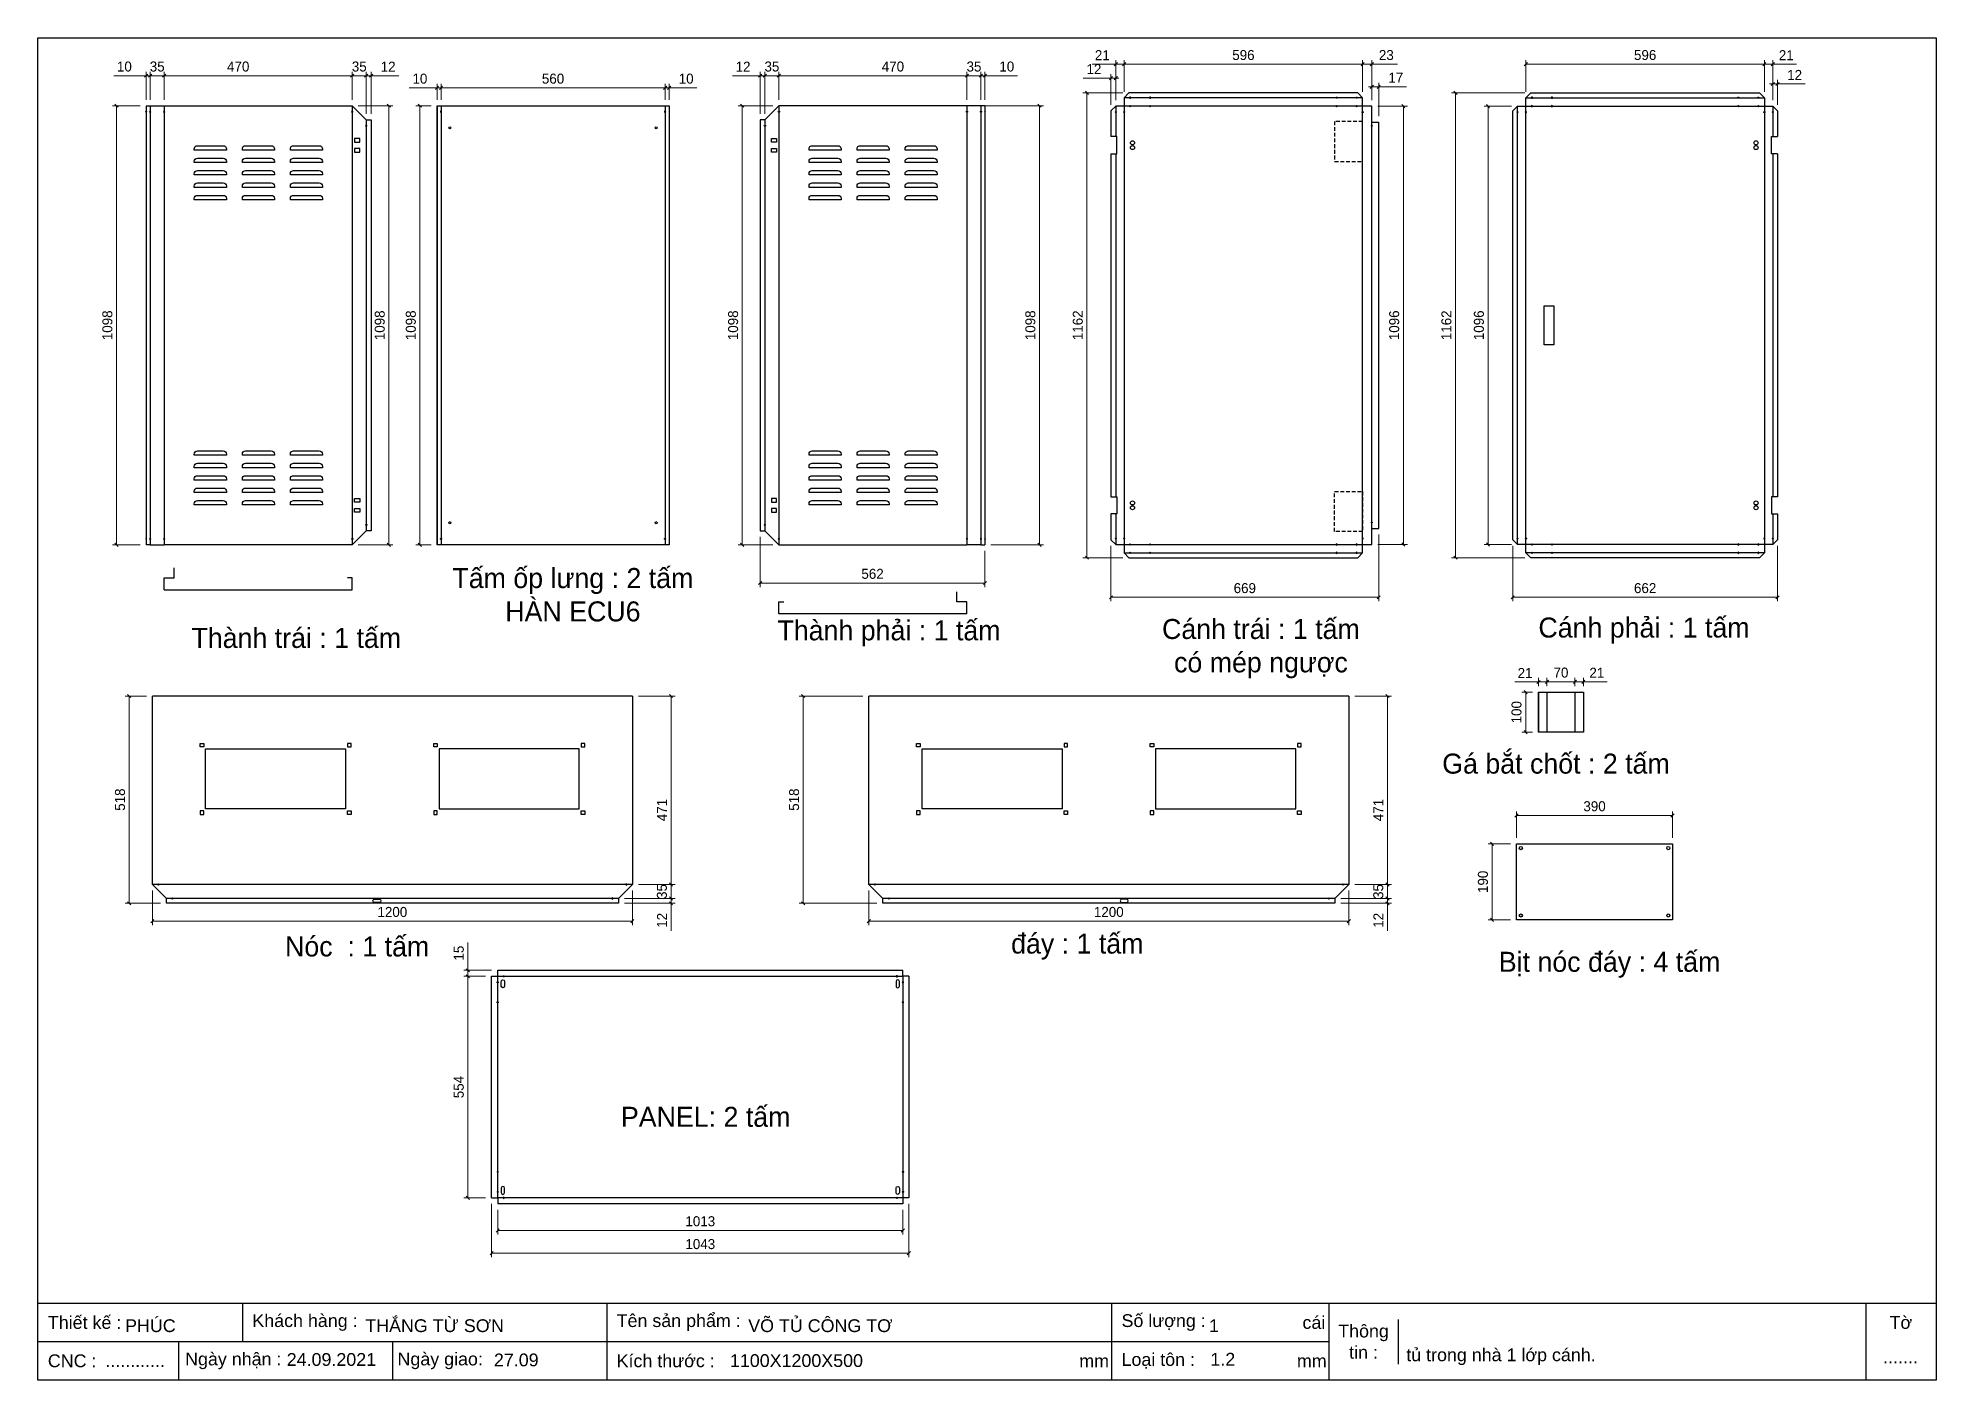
# Model space of a CAD drawing. Header units: millimetres. Extents: x 0 to 4744, y 0 to 3354.
import ezdxf

# ---------------------------------------------------------------- set-up
doc = ezdxf.new("R2010")
doc.units = ezdxf.units.MM
doc.linetypes.add('HIDDEN2', pattern=[4.7625, 3.175, -1.5875])
doc.layers.add('CNC', color=7, linetype='Continuous')
doc.layers.add('DIM', color=253, linetype='Continuous')
doc.styles.add('Arial', font='arial.ttf')
doc.dimstyles.new('Dim-25', dxfattribs={"dimtxt": 25, "dimasz": 8, "dimexe": 10, "dimexo": 15, "dimgap": 10, "dimtad": 1, "dimdec": 0, "dimtxsty": 'Standard', "dimblk": 'OBLIQUE', "dimcen": 10, "dimclrd": 5, "dimclre": 5, "dimclrt": 3, "dimazin": 3, "dimtfac": 1, "dimtdec": 0, "dimtmove": 0, "dimatfit": 3, "dimldrblk": 'OBLIQUE', "dimlwd": 9, "dimlwe": 9})

msp = doc.modelspace()

# ---------------------------------------------------------------- texts
at = {"color": 2, "char_height": 50, "width": 1216.419, "attachment_point": 5}
for s, insert in [('Tấm ốp lưng : 2 tấm\\PHÀN ECU6', (1336.9, 1962.3)), ('Thành phải : 1 tấm', (2126.9, 1866.1)), ('Cánh trái : 1 tấm \\Pcó mép ngược', (3056.4, 1827.8)), ('Cánh phải : 1 tấm', (4013.8, 1873.1)), ('Thành trái : 1 tấm', (645.6, 1854.3)), ('Gá bắt chốt : 2 tấm', (3793.9, 1540.2)), ('Nóc  : 1 tấm', (797.7, 1083.3)), (' đáy : 1 tấm', (2588.2, 1083.3)), ('Bịt nóc đáy : 4 tấm', (3927.8, 1037.7)), ('PANEL: 2 tấm', (1668.8, 657.5))]:
    msp.add_mtext(s, dxfattribs=dict(at, insert=insert))

# ---------------------------------------------------------------- blocks, each defined once
blk = doc.blocks.new('*D1')
at = {"color": 0, "linetype": 'ByBlock', "lineweight": -2}
for p, q in [((881.1, 3180.8), (873.1, 3188.8)), ((873.1, 2091.2), (881.1, 2083.2))]:
    blk.add_line(p, q, dxfattribs=at)
at = {"layer": 'Defpoints', "color": 0, "transparency": 16777216}
for p in [(785.5, 3184.8), (785.5, 2087.2), (877.1, 2087.2)]:
    blk.add_point(p, dxfattribs=at)
at = {"layer": 'DIM', "color": 5, "lineweight": 9, "transparency": 16777216}
for p, q in [((800.5, 3184.8), (887.1, 3184.8)), ((877.1, 3184.8), (877.1, 2087.2)), ((800.5, 2087.2), (887.1, 2087.2))]:
    blk.add_line(p, q, dxfattribs=at)
at = {"layer": 'DIM', "color": 3, "transparency": 16777216, "insert": (854.3, 2636), "char_height": 25, "attachment_point": 5, "rotation": 90}
blk.add_mtext('1098', dxfattribs=at)
blk = doc.blocks.new('_Oblique')
at = {"color": 0, "linetype": 'ByBlock', "lineweight": -2}
blk.add_line((-0.5, -0.5), (0.5, 0.5), dxfattribs=at)
blk = doc.blocks.new('*D2')
at = {"color": 0, "linetype": 'ByBlock', "lineweight": -2}
for p, q in [((319.5, 3263.8), (311.5, 3255.8)), ((781.5, 3255.8), (789.5, 3263.8))]:
    blk.add_line(p, q, dxfattribs=at)
at = {"layer": 'Defpoints', "color": 0, "transparency": 16777216}
for p in [(785.5, 3259.8), (315.5, 3184.8), (785.5, 3184.8)]:
    blk.add_point(p, dxfattribs=at)
at = {"layer": 'DIM', "color": 5, "lineweight": 9, "transparency": 16777216}
for p, q in [((315.5, 3199.8), (315.5, 3269.8)), ((315.5, 3259.8), (785.5, 3259.8)), ((785.5, 3199.8), (785.5, 3269.8))]:
    blk.add_line(p, q, dxfattribs=at)
at = {"layer": 'DIM', "color": 3, "transparency": 16777216, "insert": (500.5, 3282.6), "char_height": 25, "attachment_point": 5}
blk.add_mtext('470', dxfattribs=at)
blk = doc.blocks.new('*D3')
at = {"color": 0, "linetype": 'ByBlock', "lineweight": -2}
for p, q in [((789.5, 3263.8), (781.5, 3255.8)), ((816.5, 3255.8), (824.5, 3263.8))]:
    blk.add_line(p, q, dxfattribs=at)
at = {"layer": 'Defpoints', "color": 0, "transparency": 16777216}
for p in [(820.5, 3259.8), (785.5, 3184.8), (820.5, 3149.8)]:
    blk.add_point(p, dxfattribs=at)
at = {"layer": 'DIM', "color": 5, "lineweight": 9, "transparency": 16777216}
for p, q in [((785.5, 3199.8), (785.5, 3269.8)), ((785.5, 3259.8), (820.5, 3259.8)), ((820.5, 3164.8), (820.5, 3269.8))]:
    blk.add_line(p, q, dxfattribs=at)
at = {"layer": 'DIM', "color": 3, "transparency": 16777216, "insert": (803, 3282.6), "char_height": 25, "attachment_point": 5}
blk.add_mtext('35', dxfattribs=at)
blk = doc.blocks.new('*D4')
at = {"color": 0, "linetype": 'ByBlock', "lineweight": -2}
for p, q in [((816.5, 3255.8), (824.5, 3263.8)), ((836.5, 3263.8), (828.5, 3255.8))]:
    blk.add_line(p, q, dxfattribs=at)
at = {"layer": 'Defpoints', "color": 0, "transparency": 16777216}
for p in [(832.5, 3259.8), (820.5, 3149.8), (832.5, 3149.8)]:
    blk.add_point(p, dxfattribs=at)
at = {"layer": 'DIM', "color": 5, "lineweight": 9, "transparency": 16777216}
for p, q in [((820.5, 3259.8), (812.5, 3259.8)), ((820.5, 3164.8), (820.5, 3269.8)), ((820.5, 3259.8), (832.5, 3259.8)), ((832.5, 3164.8), (832.5, 3269.8)), ((832.5, 3259.8), (901.7, 3259.8))]:
    blk.add_line(p, q, dxfattribs=at)
at = {"layer": 'DIM', "color": 3, "transparency": 16777216, "insert": (875.1, 3282.4), "char_height": 25, "attachment_point": 5}
blk.add_mtext('12', dxfattribs=at)
blk = doc.blocks.new('*D5')
at = {"color": 0, "linetype": 'ByBlock', "lineweight": -2}
for p, q in [((284.5, 3263.8), (276.5, 3255.8)), ((311.5, 3255.8), (319.5, 3263.8))]:
    blk.add_line(p, q, dxfattribs=at)
at = {"layer": 'Defpoints', "color": 0, "transparency": 16777216}
for p in [(280.5, 3259.8), (280.5, 3184.8), (315.5, 3184.8)]:
    blk.add_point(p, dxfattribs=at)
at = {"layer": 'DIM', "color": 5, "lineweight": 9, "transparency": 16777216}
for p, q in [((280.5, 3199.8), (280.5, 3269.8)), ((315.5, 3259.8), (280.5, 3259.8)), ((315.5, 3199.8), (315.5, 3269.8))]:
    blk.add_line(p, q, dxfattribs=at)
at = {"layer": 'DIM', "color": 3, "transparency": 16777216, "insert": (298, 3282.6), "char_height": 25, "attachment_point": 5}
blk.add_mtext('35', dxfattribs=at)
blk = doc.blocks.new('*D6')
at = {"color": 0, "linetype": 'ByBlock', "lineweight": -2}
for p, q in [((266.5, 3255.8), (274.5, 3263.8)), ((284.5, 3263.8), (276.5, 3255.8))]:
    blk.add_line(p, q, dxfattribs=at)
at = {"layer": 'Defpoints', "color": 0, "transparency": 16777216}
for p in [(270.5, 3259.8), (270.5, 3184.8), (280.5, 3184.8)]:
    blk.add_point(p, dxfattribs=at)
at = {"layer": 'DIM', "color": 5, "lineweight": 9, "transparency": 16777216}
for p, q in [((270.5, 3259.8), (189.3, 3259.8)), ((270.5, 3199.8), (270.5, 3269.8)), ((280.5, 3259.8), (270.5, 3259.8)), ((280.5, 3199.8), (280.5, 3269.8)), ((280.5, 3259.8), (288.5, 3259.8))]:
    blk.add_line(p, q, dxfattribs=at)
at = {"layer": 'DIM', "color": 3, "transparency": 16777216, "insert": (216, 3282.6), "char_height": 25, "attachment_point": 5}
blk.add_mtext('10', dxfattribs=at)
blk = doc.blocks.new('f3daunguoc')
at = {"layer": 'CNC', "color": 2, "lineweight": -3}
blk.add_circle((0, 0), 1.5, dxfattribs=at)
blk = doc.blocks.new('f2dauxuoi')
at = {"layer": 'CNC', "color": 2, "lineweight": -3}
blk.add_circle((0, 0), 1, dxfattribs=at)
blk = doc.blocks.new('*D7')
at = {"color": 0, "linetype": 'ByBlock', "lineweight": -2}
for p, q in [((200.3, 3180.8), (192.3, 3188.8)), ((192.3, 2091.2), (200.3, 2083.2))]:
    blk.add_line(p, q, dxfattribs=at)
at = {"layer": 'Defpoints', "color": 0, "transparency": 16777216}
for p in [(270.5, 3184.8), (196.3, 2087.2), (270.5, 2087.2)]:
    blk.add_point(p, dxfattribs=at)
at = {"layer": 'DIM', "color": 5, "lineweight": 9, "transparency": 16777216}
for p, q in [((255.5, 3184.8), (186.3, 3184.8)), ((196.3, 3184.8), (196.3, 2087.2)), ((255.5, 2087.2), (186.3, 2087.2))]:
    blk.add_line(p, q, dxfattribs=at)
at = {"layer": 'DIM', "color": 3, "transparency": 16777216, "insert": (173.6, 2636), "char_height": 25, "attachment_point": 5, "rotation": 90}
blk.add_mtext('1098', dxfattribs=at)
blk = doc.blocks.new('*D8')
at = {"color": 0, "linetype": 'ByBlock', "lineweight": -2}
for p, q in [((1764.2, 3180.8), (1756.2, 3188.8)), ((1756.2, 2091.2), (1764.2, 2083.2))]:
    blk.add_line(p, q, dxfattribs=at)
at = {"layer": 'Defpoints', "color": 0, "transparency": 16777216}
for p in [(1851.8, 3184.8), (1760.2, 2087.2), (1851.8, 2087.2)]:
    blk.add_point(p, dxfattribs=at)
at = {"layer": 'DIM', "color": 5, "lineweight": 9, "transparency": 16777216}
for p, q in [((1836.8, 3184.8), (1750.2, 3184.8)), ((1760.2, 3184.8), (1760.2, 2087.2)), ((1836.8, 2087.2), (1750.2, 2087.2))]:
    blk.add_line(p, q, dxfattribs=at)
at = {"layer": 'DIM', "color": 3, "transparency": 16777216, "insert": (1737.4, 2636), "char_height": 25, "attachment_point": 5, "rotation": 90}
blk.add_mtext('1098', dxfattribs=at)
blk = doc.blocks.new('*D9')
at = {"color": 0, "linetype": 'ByBlock', "lineweight": -2}
for p, q in [((1855.8, 3263.8), (1847.8, 3255.8)), ((2317.8, 3255.8), (2325.8, 3263.8))]:
    blk.add_line(p, q, dxfattribs=at)
at = {"layer": 'Defpoints', "color": 0, "transparency": 16777216}
for p in [(1851.8, 3259.8), (1851.8, 3184.8), (2321.8, 3184.8)]:
    blk.add_point(p, dxfattribs=at)
at = {"layer": 'DIM', "color": 5, "lineweight": 9, "transparency": 16777216}
for p, q in [((1851.8, 3199.8), (1851.8, 3269.8)), ((2321.8, 3259.8), (1851.8, 3259.8)), ((2321.8, 3199.8), (2321.8, 3269.8))]:
    blk.add_line(p, q, dxfattribs=at)
at = {"layer": 'DIM', "color": 3, "transparency": 16777216, "insert": (2136.8, 3282.6), "char_height": 25, "attachment_point": 5}
blk.add_mtext('470', dxfattribs=at)
blk = doc.blocks.new('*D10')
at = {"color": 0, "linetype": 'ByBlock', "lineweight": -2}
for p, q in [((1820.8, 3263.8), (1812.8, 3255.8)), ((1847.8, 3255.8), (1855.8, 3263.8))]:
    blk.add_line(p, q, dxfattribs=at)
at = {"layer": 'Defpoints', "color": 0, "transparency": 16777216}
for p in [(1816.8, 3259.8), (1851.8, 3184.8), (1816.8, 3149.8)]:
    blk.add_point(p, dxfattribs=at)
at = {"layer": 'DIM', "color": 5, "lineweight": 9, "transparency": 16777216}
for p, q in [((1816.8, 3164.8), (1816.8, 3269.8)), ((1851.8, 3259.8), (1816.8, 3259.8)), ((1851.8, 3199.8), (1851.8, 3269.8))]:
    blk.add_line(p, q, dxfattribs=at)
at = {"layer": 'DIM', "color": 3, "transparency": 16777216, "insert": (1834.3, 3282.6), "char_height": 25, "attachment_point": 5}
blk.add_mtext('35', dxfattribs=at)
blk = doc.blocks.new('*D11')
at = {"color": 0, "linetype": 'ByBlock', "lineweight": -2}
for p, q in [((1800.8, 3255.8), (1808.8, 3263.8)), ((1820.8, 3263.8), (1812.8, 3255.8))]:
    blk.add_line(p, q, dxfattribs=at)
at = {"layer": 'Defpoints', "color": 0, "transparency": 16777216}
for p in [(1804.8, 3259.8), (1804.8, 3149.8), (1816.8, 3149.8)]:
    blk.add_point(p, dxfattribs=at)
at = {"layer": 'DIM', "color": 5, "lineweight": 9, "transparency": 16777216}
for p, q in [((1804.8, 3259.8), (1735.6, 3259.8)), ((1804.8, 3164.8), (1804.8, 3269.8)), ((1816.8, 3259.8), (1804.8, 3259.8)), ((1816.8, 3164.8), (1816.8, 3269.8)), ((1816.8, 3259.8), (1824.8, 3259.8))]:
    blk.add_line(p, q, dxfattribs=at)
at = {"layer": 'DIM', "color": 3, "transparency": 16777216, "insert": (1762.2, 3282.4), "char_height": 25, "attachment_point": 5}
blk.add_mtext('12', dxfattribs=at)
blk = doc.blocks.new('*D12')
at = {"color": 0, "linetype": 'ByBlock', "lineweight": -2}
for p, q in [((1808.8, 1995.9), (1800.8, 1987.9)), ((2362.8, 1987.9), (2370.8, 1995.9))]:
    blk.add_line(p, q, dxfattribs=at)
at = {"layer": 'Defpoints', "color": 0, "transparency": 16777216}
for p in [(1804.8, 2122.2), (2366.8, 2087.2), (1804.8, 1991.9)]:
    blk.add_point(p, dxfattribs=at)
at = {"layer": 'DIM', "color": 5, "lineweight": 9, "transparency": 16777216}
for p, q in [((1804.8, 2107.2), (1804.8, 1981.9)), ((2366.8, 2072.2), (2366.8, 1981.9)), ((2366.8, 1991.9), (1804.8, 1991.9))]:
    blk.add_line(p, q, dxfattribs=at)
at = {"layer": 'DIM', "color": 3, "transparency": 16777216, "insert": (2085.8, 2014.7), "char_height": 25, "attachment_point": 5}
blk.add_mtext('562', dxfattribs=at)
blk = doc.blocks.new('*D13')
at = {"color": 0, "linetype": 'ByBlock', "lineweight": -2}
for p, q in [((2325.8, 3263.8), (2317.8, 3255.8)), ((2352.8, 3255.8), (2360.8, 3263.8))]:
    blk.add_line(p, q, dxfattribs=at)
at = {"layer": 'Defpoints', "color": 0, "transparency": 16777216}
for p in [(2356.8, 3259.8), (2321.8, 3184.8), (2356.8, 3184.8)]:
    blk.add_point(p, dxfattribs=at)
at = {"layer": 'DIM', "color": 5, "lineweight": 9, "transparency": 16777216}
for p, q in [((2321.8, 3199.8), (2321.8, 3269.8)), ((2321.8, 3259.8), (2356.8, 3259.8)), ((2356.8, 3199.8), (2356.8, 3269.8))]:
    blk.add_line(p, q, dxfattribs=at)
at = {"layer": 'DIM', "color": 3, "transparency": 16777216, "insert": (2339.3, 3282.6), "char_height": 25, "attachment_point": 5}
blk.add_mtext('35', dxfattribs=at)
blk = doc.blocks.new('*D14')
at = {"color": 0, "linetype": 'ByBlock', "lineweight": -2}
for p, q in [((2352.8, 3255.8), (2360.8, 3263.8)), ((2370.8, 3263.8), (2362.8, 3255.8))]:
    blk.add_line(p, q, dxfattribs=at)
at = {"layer": 'Defpoints', "color": 0, "transparency": 16777216}
for p in [(2366.8, 3259.8), (2356.8, 3184.8), (2366.8, 3184.8)]:
    blk.add_point(p, dxfattribs=at)
at = {"layer": 'DIM', "color": 5, "lineweight": 9, "transparency": 16777216}
for p, q in [((2356.8, 3259.8), (2348.8, 3259.8)), ((2356.8, 3199.8), (2356.8, 3269.8)), ((2356.8, 3259.8), (2366.8, 3259.8)), ((2366.8, 3199.8), (2366.8, 3269.8)), ((2366.8, 3259.8), (2448, 3259.8))]:
    blk.add_line(p, q, dxfattribs=at)
at = {"layer": 'DIM', "color": 3, "transparency": 16777216, "insert": (2421.3, 3282.6), "char_height": 25, "attachment_point": 5}
blk.add_mtext('10', dxfattribs=at)
blk = doc.blocks.new('*D15')
at = {"color": 0, "linetype": 'ByBlock', "lineweight": -2}
for p, q in [((2507.1, 3180.8), (2499.1, 3188.8)), ((2499.1, 2091.2), (2507.1, 2083.2))]:
    blk.add_line(p, q, dxfattribs=at)
at = {"layer": 'Defpoints', "color": 0, "transparency": 16777216}
for p in [(2321.8, 3184.8), (2366.8, 2087.2), (2503.1, 2087.2)]:
    blk.add_point(p, dxfattribs=at)
at = {"layer": 'DIM', "color": 5, "lineweight": 9, "transparency": 16777216}
for p, q in [((2336.8, 3184.8), (2513.1, 3184.8)), ((2503.1, 3184.8), (2503.1, 2087.2)), ((2381.8, 2087.2), (2513.1, 2087.2))]:
    blk.add_line(p, q, dxfattribs=at)
at = {"layer": 'DIM', "color": 3, "transparency": 16777216, "insert": (2480.3, 2636), "char_height": 25, "attachment_point": 5, "rotation": 90}
blk.add_mtext('1098', dxfattribs=at)
blk = doc.blocks.new('*D16')
at = {"color": 0, "linetype": 'ByBlock', "lineweight": -2}
for p, q in [((289.9, 1150.9), (281.9, 1142.9)), ((1481.5, 1142.9), (1489.5, 1150.9))]:
    blk.add_line(p, q, dxfattribs=at)
at = {"layer": 'Defpoints', "color": 0, "transparency": 16777216}
for p in [(285.9, 1238.5), (1485.5, 1238.5), (285.9, 1146.9)]:
    blk.add_point(p, dxfattribs=at)
at = {"layer": 'DIM', "color": 5, "lineweight": 9, "transparency": 16777216}
for p, q in [((285.9, 1223.5), (285.9, 1136.9)), ((1485.5, 1223.5), (1485.5, 1136.9)), ((1485.5, 1146.9), (285.9, 1146.9))]:
    blk.add_line(p, q, dxfattribs=at)
at = {"layer": 'DIM', "color": 3, "transparency": 16777216, "insert": (885.7, 1169.7), "char_height": 25, "attachment_point": 5}
blk.add_mtext('1200', dxfattribs=at)
blk = doc.blocks.new('*D17')
at = {"color": 0, "linetype": 'ByBlock', "lineweight": -2}
for p, q in [((1586.1, 1705.5), (1578.1, 1713.5)), ((1578.1, 1242.5), (1586.1, 1234.5))]:
    blk.add_line(p, q, dxfattribs=at)
at = {"layer": 'Defpoints', "color": 0, "transparency": 16777216}
for p in [(1485.5, 1709.5), (1485.5, 1238.5), (1582.1, 1238.5)]:
    blk.add_point(p, dxfattribs=at)
at = {"layer": 'DIM', "color": 5, "lineweight": 9, "transparency": 16777216}
for p, q in [((1500.5, 1709.5), (1592.1, 1709.5)), ((1582.1, 1709.5), (1582.1, 1238.5)), ((1500.5, 1238.5), (1592.1, 1238.5))]:
    blk.add_line(p, q, dxfattribs=at)
at = {"layer": 'DIM', "color": 3, "transparency": 16777216, "insert": (1559.6, 1424.5), "char_height": 25, "attachment_point": 5, "rotation": 90}
blk.add_mtext('471', dxfattribs=at)
blk = doc.blocks.new('*D18')
at = {"color": 0, "linetype": 'ByBlock', "lineweight": -2}
for p, q in [((1586.1, 1234.5), (1578.1, 1242.5)), ((1578.1, 1207.5), (1586.1, 1199.5))]:
    blk.add_line(p, q, dxfattribs=at)
at = {"layer": 'Defpoints', "color": 0, "transparency": 16777216}
for p in [(1485.5, 1238.5), (1450.5, 1203.5), (1582.1, 1203.5)]:
    blk.add_point(p, dxfattribs=at)
at = {"layer": 'DIM', "color": 5, "lineweight": 9, "transparency": 16777216}
for p, q in [((1500.5, 1238.5), (1592.1, 1238.5)), ((1582.1, 1238.5), (1582.1, 1203.5)), ((1465.5, 1203.5), (1592.1, 1203.5))]:
    blk.add_line(p, q, dxfattribs=at)
at = {"layer": 'DIM', "color": 3, "transparency": 16777216, "insert": (1559.4, 1221), "char_height": 25, "attachment_point": 5, "rotation": 90}
blk.add_mtext('35', dxfattribs=at)
blk = doc.blocks.new('*D19')
at = {"color": 0, "linetype": 'ByBlock', "lineweight": -2}
for p, q in [((1578.1, 1207.5), (1586.1, 1199.5)), ((1586.1, 1187.5), (1578.1, 1195.5))]:
    blk.add_line(p, q, dxfattribs=at)
at = {"layer": 'Defpoints', "color": 0, "transparency": 16777216}
for p in [(1450.5, 1203.5), (1450.5, 1191.5), (1582.1, 1191.5)]:
    blk.add_point(p, dxfattribs=at)
at = {"layer": 'DIM', "color": 5, "lineweight": 9, "transparency": 16777216}
for p, q in [((1465.5, 1203.5), (1592.1, 1203.5)), ((1465.5, 1191.5), (1592.1, 1191.5)), ((1582.1, 1203.5), (1582.1, 1211.5)), ((1582.1, 1203.5), (1582.1, 1191.5)), ((1582.1, 1191.5), (1582.1, 1122.3))]:
    blk.add_line(p, q, dxfattribs=at)
at = {"layer": 'DIM', "color": 3, "transparency": 16777216, "insert": (1559.6, 1148.9), "char_height": 25, "attachment_point": 5, "rotation": 90}
blk.add_mtext('12', dxfattribs=at)
blk = doc.blocks.new('*D20')
at = {"color": 0, "linetype": 'ByBlock', "lineweight": -2}
for p, q in [((3699.2, 1415.1), (3691.2, 1407.1)), ((4081.2, 1407.1), (4089.2, 1415.1))]:
    blk.add_line(p, q, dxfattribs=at)
at = {"layer": 'Defpoints', "color": 0, "transparency": 16777216}
for p in [(4085.2, 1411.1), (3695.2, 1340), (4085.2, 1340)]:
    blk.add_point(p, dxfattribs=at)
at = {"layer": 'DIM', "color": 5, "lineweight": 9, "transparency": 16777216}
for p, q in [((3695.2, 1355), (3695.2, 1421.1)), ((3695.2, 1411.1), (4085.2, 1411.1)), ((4085.2, 1355), (4085.2, 1421.1))]:
    blk.add_line(p, q, dxfattribs=at)
at = {"layer": 'DIM', "color": 3, "transparency": 16777216, "insert": (3890.2, 1433.9), "char_height": 25, "attachment_point": 5}
blk.add_mtext('390', dxfattribs=at)
blk = doc.blocks.new('*D21')
at = {"color": 0, "linetype": 'ByBlock', "lineweight": -2}
for p, q in [((3638, 1336.1), (3630, 1344.1)), ((3630, 1154.1), (3638, 1146.1))]:
    blk.add_line(p, q, dxfattribs=at)
at = {"layer": 'Defpoints', "color": 0, "transparency": 16777216}
for p in [(3695.2, 1340.1), (3634, 1150.1), (3695.2, 1150.1)]:
    blk.add_point(p, dxfattribs=at)
at = {"layer": 'DIM', "color": 5, "lineweight": 9, "transparency": 16777216}
for p, q in [((3680.2, 1340.1), (3624, 1340.1)), ((3634, 1340.1), (3634, 1150.1)), ((3680.2, 1150.1), (3624, 1150.1))]:
    blk.add_line(p, q, dxfattribs=at)
at = {"layer": 'DIM', "color": 3, "transparency": 16777216, "insert": (3611.3, 1245.1), "char_height": 25, "attachment_point": 5, "rotation": 90}
blk.add_mtext('190', dxfattribs=at)
blk = doc.blocks.new('*D22')
at = {"color": 0, "linetype": 'ByBlock', "lineweight": -2}
for p, q in [((3689.7, 1960.2), (3681.7, 1952.2)), ((4343.7, 1952.2), (4351.7, 1960.2))]:
    blk.add_line(p, q, dxfattribs=at)
at = {"layer": 'Defpoints', "color": 0, "transparency": 16777216}
for p in [(3685.7, 2100.2), (4347.7, 2100.2), (3685.7, 1956.2)]:
    blk.add_point(p, dxfattribs=at)
at = {"layer": 'DIM', "color": 5, "lineweight": 9, "transparency": 16777216}
for p, q in [((3685.7, 2085.2), (3685.7, 1946.2)), ((4347.7, 2085.2), (4347.7, 1946.2)), ((4347.7, 1956.2), (3685.7, 1956.2))]:
    blk.add_line(p, q, dxfattribs=at)
at = {"layer": 'DIM', "color": 3, "transparency": 16777216, "insert": (4016.7, 1979), "char_height": 25, "attachment_point": 5}
blk.add_mtext('662', dxfattribs=at)
blk = doc.blocks.new('*D23')
at = {"color": 0, "linetype": 'ByBlock', "lineweight": -2}
for p, q in [((4331.7, 3235.2), (4339.7, 3243.2)), ((4351.7, 3243.2), (4343.7, 3235.2))]:
    blk.add_line(p, q, dxfattribs=at)
at = {"layer": 'Defpoints', "color": 0, "transparency": 16777216}
for p in [(4347.7, 3239.2), (4335.7, 3183.8), (4347.7, 3171.8)]:
    blk.add_point(p, dxfattribs=at)
at = {"layer": 'DIM', "color": 5, "lineweight": 9, "transparency": 16777216}
for p, q in [((4335.7, 3239.2), (4327.7, 3239.2)), ((4335.7, 3198.8), (4335.7, 3249.2)), ((4335.7, 3239.2), (4347.7, 3239.2)), ((4347.7, 3186.8), (4347.7, 3249.2)), ((4347.7, 3239.2), (4416.9, 3239.2))]:
    blk.add_line(p, q, dxfattribs=at)
at = {"layer": 'DIM', "color": 3, "transparency": 16777216, "insert": (4390.3, 3261.7), "char_height": 25, "attachment_point": 5}
blk.add_mtext('12', dxfattribs=at)
blk = doc.blocks.new('*D24')
at = {"color": 0, "linetype": 'ByBlock', "lineweight": -2}
for p, q in [((3722.7, 3292.6), (3714.7, 3284.6)), ((4310.7, 3284.6), (4318.7, 3292.6))]:
    blk.add_line(p, q, dxfattribs=at)
at = {"layer": 'Defpoints', "color": 0, "transparency": 16777216}
for p in [(3718.7, 3288.6), (3718.7, 3204.8), (4314.7, 3204.8)]:
    blk.add_point(p, dxfattribs=at)
at = {"layer": 'DIM', "color": 5, "lineweight": 9, "transparency": 16777216}
for p, q in [((3718.7, 3219.8), (3718.7, 3298.6)), ((4314.7, 3288.6), (3718.7, 3288.6)), ((4314.7, 3219.8), (4314.7, 3298.6))]:
    blk.add_line(p, q, dxfattribs=at)
at = {"layer": 'DIM', "color": 3, "transparency": 16777216, "insert": (4016.7, 3311.3), "char_height": 25, "attachment_point": 5}
blk.add_mtext('596', dxfattribs=at)
blk = doc.blocks.new('*D25')
at = {"color": 0, "linetype": 'ByBlock', "lineweight": -2}
for p, q in [((3546.8, 3212.8), (3538.8, 3220.8)), ((3538.8, 2059.2), (3546.8, 2051.2))]:
    blk.add_line(p, q, dxfattribs=at)
at = {"layer": 'Defpoints', "color": 0, "transparency": 16777216}
for p in [(3730.7, 3216.8), (3542.8, 2055.2), (3730.7, 2055.2)]:
    blk.add_point(p, dxfattribs=at)
at = {"layer": 'DIM', "color": 5, "lineweight": 9, "transparency": 16777216}
for p, q in [((3715.7, 3216.8), (3532.8, 3216.8)), ((3542.8, 3216.8), (3542.8, 2055.2)), ((3715.7, 2055.2), (3532.8, 2055.2))]:
    blk.add_line(p, q, dxfattribs=at)
at = {"layer": 'DIM', "color": 3, "transparency": 16777216, "insert": (3520.1, 2636), "char_height": 25, "attachment_point": 5, "rotation": 90}
blk.add_mtext('1162', dxfattribs=at)
blk = doc.blocks.new('*D26')
at = {"color": 0, "linetype": 'ByBlock', "lineweight": -2}
for p, q in [((3628, 3179.8), (3620, 3187.8)), ((3620, 2092.2), (3628, 2084.2))]:
    blk.add_line(p, q, dxfattribs=at)
at = {"layer": 'Defpoints', "color": 0, "transparency": 16777216}
for p in [(3624, 3183.8), (3697.7, 3183.8), (3697.7, 2088.2)]:
    blk.add_point(p, dxfattribs=at)
at = {"layer": 'DIM', "color": 5, "lineweight": 9, "transparency": 16777216}
for p, q in [((3682.7, 3183.8), (3614, 3183.8)), ((3624, 2088.2), (3624, 3183.8)), ((3682.7, 2088.2), (3614, 2088.2))]:
    blk.add_line(p, q, dxfattribs=at)
at = {"layer": 'DIM', "color": 3, "transparency": 16777216, "insert": (3601.3, 2636), "char_height": 25, "attachment_point": 5, "rotation": 90}
blk.add_mtext('1096', dxfattribs=at)
blk = doc.blocks.new('*D27')
at = {"color": 0, "linetype": 'ByBlock', "lineweight": -2}
for p, q in [((2685.7, 1960.2), (2677.7, 1952.2)), ((3346.7, 1952.2), (3354.7, 1960.2))]:
    blk.add_line(p, q, dxfattribs=at)
at = {"layer": 'Defpoints', "color": 0, "transparency": 16777216}
for p in [(2681.7, 2100.2), (3350.7, 2128.4), (3350.7, 1956.2)]:
    blk.add_point(p, dxfattribs=at)
at = {"layer": 'DIM', "color": 5, "lineweight": 9, "transparency": 16777216}
for p, q in [((3350.7, 2113.4), (3350.7, 1946.2)), ((2681.7, 2085.2), (2681.7, 1946.2)), ((2681.7, 1956.2), (3350.7, 1956.2))]:
    blk.add_line(p, q, dxfattribs=at)
at = {"layer": 'DIM', "color": 3, "transparency": 16777216, "insert": (3016.2, 1979), "char_height": 25, "attachment_point": 5}
blk.add_mtext('669', dxfattribs=at)
blk = doc.blocks.new('*D28')
at = {"color": 0, "linetype": 'ByBlock', "lineweight": -2}
for p, q in [((2718.7, 3292.6), (2710.7, 3284.6)), ((3306.7, 3284.6), (3314.7, 3292.6))]:
    blk.add_line(p, q, dxfattribs=at)
at = {"layer": 'Defpoints', "color": 0, "transparency": 16777216}
for p in [(3310.7, 3288.6), (2714.7, 3204.8), (3310.7, 3204.8)]:
    blk.add_point(p, dxfattribs=at)
at = {"layer": 'DIM', "color": 5, "lineweight": 9, "transparency": 16777216}
for p, q in [((2714.7, 3219.8), (2714.7, 3298.6)), ((2714.7, 3288.6), (3310.7, 3288.6)), ((3310.7, 3219.8), (3310.7, 3298.6))]:
    blk.add_line(p, q, dxfattribs=at)
at = {"layer": 'DIM', "color": 3, "transparency": 16777216, "insert": (3012.7, 3311.3), "char_height": 25, "attachment_point": 5}
blk.add_mtext('596', dxfattribs=at)
blk = doc.blocks.new('*D29')
at = {"color": 0, "linetype": 'ByBlock', "lineweight": -2}
for p, q in [((3416.4, 3179.8), (3408.4, 3187.8)), ((3408.4, 2092.2), (3416.4, 2084.2))]:
    blk.add_line(p, q, dxfattribs=at)
at = {"layer": 'Defpoints', "color": 0, "transparency": 16777216}
for p in [(3333.7, 3183.8), (3412.4, 3183.8), (3333.7, 2088.2)]:
    blk.add_point(p, dxfattribs=at)
at = {"layer": 'DIM', "color": 5, "lineweight": 9, "transparency": 16777216}
for p, q in [((3348.7, 3183.8), (3422.4, 3183.8)), ((3412.4, 2088.2), (3412.4, 3183.8)), ((3348.7, 2088.2), (3422.4, 2088.2))]:
    blk.add_line(p, q, dxfattribs=at)
at = {"layer": 'DIM', "color": 3, "transparency": 16777216, "insert": (3389.6, 2636), "char_height": 25, "attachment_point": 5, "rotation": 90}
blk.add_mtext('1096', dxfattribs=at)
blk = doc.blocks.new('*D30')
at = {"color": 0, "linetype": 'ByBlock', "lineweight": -2}
for p, q in [((2697.7, 3292.6), (2689.7, 3284.6)), ((2710.7, 3284.6), (2718.7, 3292.6))]:
    blk.add_line(p, q, dxfattribs=at)
at = {"layer": 'Defpoints', "color": 0, "ltscale": 3, "transparency": 16777216}
for p in [(2693.7, 3288.6), (2693.7, 3183.8), (2714.7, 3204.8)]:
    blk.add_point(p, dxfattribs=at)
at = {"layer": 'DIM', "color": 5, "lineweight": 9, "ltscale": 3, "transparency": 16777216}
for p, q in [((2693.7, 3288.6), (2634.3, 3288.6)), ((2693.7, 3198.8), (2693.7, 3298.6)), ((2714.7, 3288.6), (2693.7, 3288.6)), ((2714.7, 3219.8), (2714.7, 3298.6))]:
    blk.add_line(p, q, dxfattribs=at)
at = {"layer": 'DIM', "color": 3, "ltscale": 3, "transparency": 16777216, "insert": (2660, 3311.1), "char_height": 25, "attachment_point": 5}
blk.add_mtext('21', dxfattribs=at)
blk = doc.blocks.new('*D31')
at = {"color": 0, "linetype": 'ByBlock', "lineweight": -2}
for p, q in [((4318.7, 3292.6), (4310.7, 3284.6)), ((4331.7, 3284.6), (4339.7, 3292.6))]:
    blk.add_line(p, q, dxfattribs=at)
at = {"layer": 'Defpoints', "color": 0, "ltscale": 3, "transparency": 16777216}
for p in [(4335.7, 3288.6), (4314.7, 3204.8), (4335.7, 3183.8)]:
    blk.add_point(p, dxfattribs=at)
at = {"layer": 'DIM', "color": 5, "lineweight": 9, "ltscale": 3, "transparency": 16777216}
for p, q in [((4314.7, 3219.8), (4314.7, 3298.6)), ((4314.7, 3288.6), (4335.7, 3288.6)), ((4335.7, 3198.8), (4335.7, 3298.6)), ((4335.7, 3288.6), (4395.1, 3288.6))]:
    blk.add_line(p, q, dxfattribs=at)
at = {"layer": 'DIM', "color": 3, "ltscale": 3, "transparency": 16777216, "insert": (4369.4, 3311.1), "char_height": 25, "attachment_point": 5}
blk.add_mtext('21', dxfattribs=at)
blk = doc.blocks.new('*D32')
at = {"color": 0, "linetype": 'ByBlock', "lineweight": -2}
for p, q in [((3845.3, 1749.2), (3837.3, 1741.2)), ((3858.3, 1741.2), (3866.3, 1749.2))]:
    blk.add_line(p, q, dxfattribs=at)
at = {"layer": 'Defpoints', "color": 0, "ltscale": 3, "transparency": 16777216}
for p in [(3841.3, 1719), (3862.3, 1745.2), (3862.3, 1719)]:
    blk.add_point(p, dxfattribs=at)
at = {"layer": 'DIM', "color": 5, "lineweight": 9, "ltscale": 3, "transparency": 16777216}
for p, q in [((3841.3, 1734), (3841.3, 1755.2)), ((3862.3, 1734), (3862.3, 1755.2)), ((3841.3, 1745.2), (3862.3, 1745.2)), ((3862.3, 1745.2), (3921.7, 1745.2))]:
    blk.add_line(p, q, dxfattribs=at)
at = {"layer": 'DIM', "color": 3, "ltscale": 3, "transparency": 16777216, "insert": (3896, 1767.7), "char_height": 25, "attachment_point": 5}
blk.add_mtext('21', dxfattribs=at)
blk = doc.blocks.new('*D33')
at = {"color": 0, "linetype": 'ByBlock', "lineweight": -2}
for p, q in [((3775.3, 1749.2), (3767.3, 1741.2)), ((3837.3, 1741.2), (3845.3, 1749.2))]:
    blk.add_line(p, q, dxfattribs=at)
at = {"layer": 'Defpoints', "color": 0, "ltscale": 3, "transparency": 16777216}
for p in [(3771.3, 1745.2), (3771.3, 1719), (3841.3, 1719)]:
    blk.add_point(p, dxfattribs=at)
at = {"layer": 'DIM', "color": 5, "lineweight": 9, "ltscale": 3, "transparency": 16777216}
for p, q in [((3771.3, 1734), (3771.3, 1755.2)), ((3841.3, 1734), (3841.3, 1755.2)), ((3841.3, 1745.2), (3771.3, 1745.2))]:
    blk.add_line(p, q, dxfattribs=at)
at = {"layer": 'DIM', "color": 3, "ltscale": 3, "transparency": 16777216, "insert": (3806.3, 1767.9), "char_height": 25, "attachment_point": 5}
blk.add_mtext('70', dxfattribs=at)
blk = doc.blocks.new('*D34')
at = {"color": 0, "linetype": 'ByBlock', "lineweight": -2}
for p, q in [((3754.3, 1748.6), (3746.3, 1740.6)), ((3767.3, 1740.6), (3775.3, 1748.6))]:
    blk.add_line(p, q, dxfattribs=at)
at = {"layer": 'Defpoints', "color": 0, "ltscale": 3, "transparency": 16777216}
for p in [(3750.3, 1744.6), (3750.3, 1719), (3771.3, 1719)]:
    blk.add_point(p, dxfattribs=at)
at = {"layer": 'DIM', "color": 5, "lineweight": 9, "ltscale": 3, "transparency": 16777216}
for p, q in [((3750.3, 1744.6), (3690.9, 1744.6)), ((3750.3, 1734), (3750.3, 1754.6)), ((3771.3, 1744.6), (3750.3, 1744.6)), ((3771.3, 1734), (3771.3, 1754.6))]:
    blk.add_line(p, q, dxfattribs=at)
at = {"layer": 'DIM', "color": 3, "ltscale": 3, "transparency": 16777216, "insert": (3716.6, 1767.1), "char_height": 25, "attachment_point": 5}
blk.add_mtext('21', dxfattribs=at)
blk = doc.blocks.new('*D35')
at = {"color": 0, "linetype": 'ByBlock', "lineweight": -2}
for p, q in [((3722.1, 1715), (3714.1, 1723)), ((3714.1, 1623), (3722.1, 1615))]:
    blk.add_line(p, q, dxfattribs=at)
at = {"layer": 'Defpoints', "color": 0, "ltscale": 3, "transparency": 16777216}
for p in [(3750.3, 1719), (3718.1, 1619), (3750.3, 1619)]:
    blk.add_point(p, dxfattribs=at)
at = {"layer": 'DIM', "color": 5, "lineweight": 9, "ltscale": 3, "transparency": 16777216}
for p, q in [((3735.3, 1719), (3708.1, 1719)), ((3718.1, 1719), (3718.1, 1619)), ((3735.3, 1619), (3708.1, 1619))]:
    blk.add_line(p, q, dxfattribs=at)
at = {"layer": 'DIM', "color": 3, "ltscale": 3, "transparency": 16777216, "insert": (3695.3, 1669), "char_height": 25, "attachment_point": 5, "rotation": 90}
blk.add_mtext('100', dxfattribs=at)
blk = doc.blocks.new('*D36')
at = {"color": 0, "linetype": 'ByBlock', "lineweight": -2}
for p, q in [((2080.4, 1150.9), (2072.4, 1142.9)), ((3272, 1142.9), (3280, 1150.9))]:
    blk.add_line(p, q, dxfattribs=at)
at = {"layer": 'Defpoints', "color": 0, "transparency": 16777216}
for p in [(2076.4, 1238.5), (3276, 1238.5), (2076.4, 1146.9)]:
    blk.add_point(p, dxfattribs=at)
at = {"layer": 'DIM', "color": 5, "lineweight": 9, "transparency": 16777216}
for p, q in [((2076.4, 1223.5), (2076.4, 1136.9)), ((3276, 1223.5), (3276, 1136.9)), ((3276, 1146.9), (2076.4, 1146.9))]:
    blk.add_line(p, q, dxfattribs=at)
at = {"layer": 'DIM', "color": 3, "transparency": 16777216, "insert": (2676.2, 1169.7), "char_height": 25, "attachment_point": 5}
blk.add_mtext('1200', dxfattribs=at)
blk = doc.blocks.new('*D37')
at = {"color": 0, "linetype": 'ByBlock', "lineweight": -2}
for p, q in [((3376.6, 1705.5), (3368.6, 1713.5)), ((3368.6, 1242.5), (3376.6, 1234.5))]:
    blk.add_line(p, q, dxfattribs=at)
at = {"layer": 'Defpoints', "color": 0, "transparency": 16777216}
for p in [(3276, 1709.5), (3276, 1238.5), (3372.6, 1238.5)]:
    blk.add_point(p, dxfattribs=at)
at = {"layer": 'DIM', "color": 5, "lineweight": 9, "transparency": 16777216}
for p, q in [((3291, 1709.5), (3382.6, 1709.5)), ((3372.6, 1709.5), (3372.6, 1238.5)), ((3291, 1238.5), (3382.6, 1238.5))]:
    blk.add_line(p, q, dxfattribs=at)
at = {"layer": 'DIM', "color": 3, "transparency": 16777216, "insert": (3350, 1424.5), "char_height": 25, "attachment_point": 5, "rotation": 90}
blk.add_mtext('471', dxfattribs=at)
blk = doc.blocks.new('*D38')
at = {"color": 0, "linetype": 'ByBlock', "lineweight": -2}
for p, q in [((3376.6, 1234.5), (3368.6, 1242.5)), ((3368.6, 1207.5), (3376.6, 1199.5))]:
    blk.add_line(p, q, dxfattribs=at)
at = {"layer": 'Defpoints', "color": 0, "transparency": 16777216}
for p in [(3276, 1238.5), (3241, 1203.5), (3372.6, 1203.5)]:
    blk.add_point(p, dxfattribs=at)
at = {"layer": 'DIM', "color": 5, "lineweight": 9, "transparency": 16777216}
for p, q in [((3291, 1238.5), (3382.6, 1238.5)), ((3372.6, 1238.5), (3372.6, 1203.5)), ((3256, 1203.5), (3382.6, 1203.5))]:
    blk.add_line(p, q, dxfattribs=at)
at = {"layer": 'DIM', "color": 3, "transparency": 16777216, "insert": (3349.8, 1221), "char_height": 25, "attachment_point": 5, "rotation": 90}
blk.add_mtext('35', dxfattribs=at)
blk = doc.blocks.new('*D39')
at = {"color": 0, "linetype": 'ByBlock', "lineweight": -2}
for p, q in [((3368.6, 1207.5), (3376.6, 1199.5)), ((3376.6, 1187.5), (3368.6, 1195.5))]:
    blk.add_line(p, q, dxfattribs=at)
at = {"layer": 'Defpoints', "color": 0, "transparency": 16777216}
for p in [(3241, 1203.5), (3241, 1191.5), (3372.6, 1191.5)]:
    blk.add_point(p, dxfattribs=at)
at = {"layer": 'DIM', "color": 5, "lineweight": 9, "transparency": 16777216}
for p, q in [((3256, 1203.5), (3382.6, 1203.5)), ((3256, 1191.5), (3382.6, 1191.5)), ((3372.6, 1203.5), (3372.6, 1211.5)), ((3372.6, 1203.5), (3372.6, 1191.5)), ((3372.6, 1191.5), (3372.6, 1122.3))]:
    blk.add_line(p, q, dxfattribs=at)
at = {"layer": 'DIM', "color": 3, "transparency": 16777216, "insert": (3350, 1148.9), "char_height": 25, "attachment_point": 5, "rotation": 90}
blk.add_mtext('12', dxfattribs=at)
blk = doc.blocks.new('*D40')
at = {"color": 0, "linetype": 'ByBlock', "lineweight": -2}
for p, q in [((2625.6, 3212.8), (2617.6, 3220.8)), ((2617.6, 2059.2), (2625.6, 2051.2))]:
    blk.add_line(p, q, dxfattribs=at)
at = {"layer": 'Defpoints', "color": 0, "ltscale": 3, "transparency": 16777216}
for p in [(2726.7, 3216.8), (2621.6, 2055.2), (2726.7, 2055.2)]:
    blk.add_point(p, dxfattribs=at)
at = {"layer": 'DIM', "color": 5, "lineweight": 9, "ltscale": 3, "transparency": 16777216}
for p, q in [((2711.7, 3216.8), (2611.6, 3216.8)), ((2621.6, 3216.8), (2621.6, 2055.2)), ((2711.7, 2055.2), (2611.6, 2055.2))]:
    blk.add_line(p, q, dxfattribs=at)
at = {"layer": 'DIM', "color": 3, "ltscale": 3, "transparency": 16777216, "insert": (2598.9, 2636), "char_height": 25, "attachment_point": 5, "rotation": 90}
blk.add_mtext('1162', dxfattribs=at)
blk = doc.blocks.new('*D41')
at = {"color": 0, "linetype": 'ByBlock', "lineweight": -2}
for p, q in [((3329.7, 3228.2), (3337.7, 3236.2)), ((3354.7, 3236.2), (3346.7, 3228.2))]:
    blk.add_line(p, q, dxfattribs=at)
at = {"layer": 'Defpoints', "color": 0, "ltscale": 3, "transparency": 16777216}
for p in [(3350.7, 3232.2), (3333.7, 3183.8), (3350.7, 3143.6)]:
    blk.add_point(p, dxfattribs=at)
at = {"layer": 'DIM', "color": 5, "lineweight": 9, "ltscale": 3, "transparency": 16777216}
for p, q in [((3333.7, 3232.2), (3325.7, 3232.2)), ((3333.7, 3198.8), (3333.7, 3242.2)), ((3333.7, 3232.2), (3350.7, 3232.2)), ((3350.7, 3158.6), (3350.7, 3242.2)), ((3350.7, 3232.2), (3420.2, 3232.2))]:
    blk.add_line(p, q, dxfattribs=at)
at = {"layer": 'DIM', "color": 3, "ltscale": 3, "transparency": 16777216, "insert": (3393.5, 3254.8), "char_height": 25, "attachment_point": 5}
blk.add_mtext('17', dxfattribs=at)
blk = doc.blocks.new('*D42')
at = {"color": 0, "linetype": 'ByBlock', "lineweight": -2}
for p, q in [((3314.7, 3292.6), (3306.7, 3284.6)), ((3329.7, 3284.6), (3337.7, 3292.6))]:
    blk.add_line(p, q, dxfattribs=at)
at = {"layer": 'Defpoints', "color": 0, "ltscale": 3, "transparency": 16777216}
for p in [(3333.7, 3288.6), (3310.7, 3204.8), (3333.7, 3183.8)]:
    blk.add_point(p, dxfattribs=at)
at = {"layer": 'DIM', "color": 5, "lineweight": 9, "ltscale": 3, "transparency": 16777216}
for p, q in [((3310.7, 3219.8), (3310.7, 3298.6)), ((3310.7, 3288.6), (3333.7, 3288.6)), ((3333.7, 3198.8), (3333.7, 3298.6)), ((3333.7, 3288.6), (3398, 3288.6))]:
    blk.add_line(p, q, dxfattribs=at)
at = {"layer": 'DIM', "color": 3, "ltscale": 3, "transparency": 16777216, "insert": (3369.9, 3311.3), "char_height": 25, "attachment_point": 5}
blk.add_mtext('23', dxfattribs=at)
blk = doc.blocks.new('*D43')
at = {"color": 0, "linetype": 'ByBlock', "lineweight": -2}
for p, q in [((2677.7, 3249.6), (2685.7, 3257.6)), ((2697.7, 3257.6), (2689.7, 3249.6))]:
    blk.add_line(p, q, dxfattribs=at)
at = {"layer": 'Defpoints', "color": 0, "ltscale": 3, "transparency": 16777216}
for p in [(2681.7, 3253.6), (2693.7, 3183.8), (2681.7, 3171.8)]:
    blk.add_point(p, dxfattribs=at)
at = {"layer": 'DIM', "color": 5, "lineweight": 9, "ltscale": 3, "transparency": 16777216}
for p, q in [((2681.7, 3253.6), (2612.5, 3253.6)), ((2681.7, 3186.8), (2681.7, 3263.6)), ((2693.7, 3253.6), (2681.7, 3253.6)), ((2693.7, 3198.8), (2693.7, 3263.6)), ((2693.7, 3253.6), (2701.7, 3253.6))]:
    blk.add_line(p, q, dxfattribs=at)
at = {"layer": 'DIM', "color": 3, "ltscale": 3, "transparency": 16777216, "insert": (2639.1, 3276.2), "char_height": 25, "attachment_point": 5}
blk.add_mtext('12', dxfattribs=at)
blk = doc.blocks.new('*D44')
at = {"color": 5, "lineweight": 9, "ltscale": 3, "transparency": 16777216}
for p, q in [((1567.3, 3229.5), (1559.3, 3229.5)), ((1567.3, 3199.8), (1567.3, 3239.5)), ((1567.3, 3229.5), (1577.3, 3229.5)), ((1577.3, 3199.8), (1577.3, 3239.5)), ((1577.3, 3229.5), (1646.7, 3229.5))]:
    blk.add_line(p, q, dxfattribs=at)
at = {"color": 0, "linetype": 'ByBlock', "lineweight": -2}
for p, q in [((1563.3, 3225.5), (1571.3, 3233.5)), ((1581.3, 3233.5), (1573.3, 3225.5))]:
    blk.add_line(p, q, dxfattribs=at)
at = {"layer": 'Defpoints', "color": 0, "ltscale": 3, "transparency": 16777216}
for p in [(1577.3, 3229.5), (1567.3, 3184.8), (1577.3, 3184.8)]:
    blk.add_point(p, dxfattribs=at)
at = {"color": 3, "ltscale": 3, "transparency": 16777216, "insert": (1620, 3252.3), "char_height": 25, "attachment_point": 5}
blk.add_mtext('10', dxfattribs=at)
blk = doc.blocks.new('*D45')
at = {"color": 0, "linetype": 'ByBlock', "lineweight": -2}
for p, q in [((1011.3, 3233.5), (1003.3, 3225.5)), ((1563.3, 3225.5), (1571.3, 3233.5))]:
    blk.add_line(p, q, dxfattribs=at)
at = {"color": 5, "lineweight": 9, "ltscale": 3, "transparency": 16777216}
for p, q in [((1007.3, 3199.8), (1007.3, 3239.5)), ((1007.3, 3229.5), (1567.3, 3229.5)), ((1567.3, 3199.8), (1567.3, 3239.5))]:
    blk.add_line(p, q, dxfattribs=at)
at = {"layer": 'Defpoints', "color": 0, "ltscale": 3, "transparency": 16777216}
for p in [(1567.3, 3229.5), (1007.3, 3184.8), (1567.3, 3184.8)]:
    blk.add_point(p, dxfattribs=at)
at = {"color": 3, "ltscale": 3, "transparency": 16777216, "insert": (1287.3, 3252.3), "char_height": 25, "attachment_point": 5}
blk.add_mtext('560', dxfattribs=at)
blk = doc.blocks.new('*D46')
at = {"color": 5, "lineweight": 9, "ltscale": 3, "transparency": 16777216}
for p, q in [((997.3, 3229.5), (928, 3229.5)), ((997.3, 3199.8), (997.3, 3239.5)), ((1007.3, 3229.5), (997.3, 3229.5)), ((1007.3, 3199.8), (1007.3, 3239.5)), ((1007.3, 3229.5), (1015.3, 3229.5))]:
    blk.add_line(p, q, dxfattribs=at)
at = {"color": 0, "linetype": 'ByBlock', "lineweight": -2}
for p, q in [((993.3, 3225.5), (1001.3, 3233.5)), ((1011.3, 3233.5), (1003.3, 3225.5))]:
    blk.add_line(p, q, dxfattribs=at)
at = {"layer": 'Defpoints', "color": 0, "ltscale": 3, "transparency": 16777216}
for p in [(997.3, 3229.5), (997.3, 3184.8), (1007.3, 3184.8)]:
    blk.add_point(p, dxfattribs=at)
at = {"color": 3, "ltscale": 3, "transparency": 16777216, "insert": (954.6, 3252.3), "char_height": 25, "attachment_point": 5}
blk.add_mtext('10', dxfattribs=at)
blk = doc.blocks.new('*D47')
at = {"color": 5, "lineweight": 9, "ltscale": 3, "transparency": 16777216}
for p, q in [((270.9, 1709.5), (217.9, 1709.5)), ((227.9, 1709.5), (227.9, 1191.5)), ((305.9, 1191.5), (217.9, 1191.5))]:
    blk.add_line(p, q, dxfattribs=at)
at = {"color": 0, "linetype": 'ByBlock', "lineweight": -2}
for p, q in [((231.9, 1705.5), (223.9, 1713.5)), ((223.9, 1195.5), (231.9, 1187.5))]:
    blk.add_line(p, q, dxfattribs=at)
at = {"layer": 'Defpoints', "color": 0, "ltscale": 3, "transparency": 16777216}
for p in [(285.9, 1709.5), (227.9, 1191.5), (320.9, 1191.5)]:
    blk.add_point(p, dxfattribs=at)
at = {"color": 3, "ltscale": 3, "transparency": 16777216, "insert": (205.1, 1450.5), "char_height": 25, "attachment_point": 5, "rotation": 90}
blk.add_mtext('518', dxfattribs=at)
blk = doc.blocks.new('*D48')
at = {"color": 5, "lineweight": 9, "ltscale": 3, "transparency": 16777216}
for p, q in [((2061.4, 1709.5), (1902.5, 1709.5)), ((1912.5, 1709.5), (1912.5, 1191.5)), ((2096.4, 1191.5), (1902.5, 1191.5))]:
    blk.add_line(p, q, dxfattribs=at)
at = {"color": 0, "linetype": 'ByBlock', "lineweight": -2}
for p, q in [((1916.5, 1705.5), (1908.5, 1713.5)), ((1908.5, 1195.5), (1916.5, 1187.5))]:
    blk.add_line(p, q, dxfattribs=at)
at = {"layer": 'Defpoints', "color": 0, "ltscale": 3, "transparency": 16777216}
for p in [(2076.4, 1709.5), (1912.5, 1191.5), (2111.4, 1191.5)]:
    blk.add_point(p, dxfattribs=at)
at = {"color": 3, "ltscale": 3, "transparency": 16777216, "insert": (1889.8, 1450.5), "char_height": 25, "attachment_point": 5, "rotation": 90}
blk.add_mtext('518', dxfattribs=at)
blk = doc.blocks.new('*D49')
at = {"color": 5, "lineweight": 9, "ltscale": 3, "transparency": 16777216}
for p, q in [((982.3, 3184.8), (944.6, 3184.8)), ((954.6, 3184.8), (954.6, 2087.2)), ((982.3, 2087.2), (944.6, 2087.2))]:
    blk.add_line(p, q, dxfattribs=at)
at = {"color": 0, "linetype": 'ByBlock', "lineweight": -2}
for p, q in [((958.6, 3180.8), (950.6, 3188.8)), ((950.6, 2091.2), (958.6, 2083.2))]:
    blk.add_line(p, q, dxfattribs=at)
at = {"layer": 'Defpoints', "color": 0, "ltscale": 3, "transparency": 16777216}
for p in [(997.3, 3184.8), (954.6, 2087.2), (997.3, 2087.2)]:
    blk.add_point(p, dxfattribs=at)
at = {"color": 3, "ltscale": 3, "transparency": 16777216, "insert": (931.9, 2636), "char_height": 25, "attachment_point": 5, "rotation": 90}
blk.add_mtext('1098', dxfattribs=at)
blk = doc.blocks.new('A$C69525F90')
at = {"color": 2}
for p, q in [((14.7, 8.6), (3.2, 8.6)), ((3.2, 0.1), (14.7, 0.1))]:
    blk.add_line(p, q, dxfattribs=at)
for centre, start, end in [((3.2, 4.3), 90, 270), ((14.7, 4.3), 270, 90)]:
    blk.add_arc(centre, 4.25, start, end, dxfattribs=at)
blk = doc.blocks.new('*D50')
at = {"color": 5, "lineweight": 9, "ltscale": 3, "transparency": 16777216}
for p, q in [((1074.5, 1024.1), (1074.5, 1093.8)), ((1133.9, 1024.1), (1064.5, 1024.1)), ((1118.9, 1009.1), (1064.5, 1009.1)), ((1074.5, 1009.1), (1074.5, 1024.1)), ((1074.5, 1009.1), (1074.5, 1001.1))]:
    blk.add_line(p, q, dxfattribs=at)
at = {"color": 0, "linetype": 'ByBlock', "lineweight": -2}
for p, q in [((1070.5, 1028.1), (1078.5, 1020.1)), ((1078.5, 1005.1), (1070.5, 1013.1))]:
    blk.add_line(p, q, dxfattribs=at)
at = {"layer": 'Defpoints', "color": 0, "ltscale": 3, "transparency": 16777216}
for p in [(1074.5, 1024.1), (1133.9, 1009.1), (1148.9, 1024.1)]:
    blk.add_point(p, dxfattribs=at)
at = {"color": 3, "ltscale": 3, "transparency": 16777216, "insert": (1051.8, 1067), "char_height": 25, "attachment_point": 5, "rotation": 90}
blk.add_mtext('15', dxfattribs=at)
blk = doc.blocks.new('*D51')
at = {"color": 5, "lineweight": 9, "ltscale": 3, "transparency": 16777216}
for p, q in [((1118.9, 1009.1), (1064.5, 1009.1)), ((1074.5, 1009.1), (1074.5, 455.3)), ((1118.9, 455.3), (1064.5, 455.3))]:
    blk.add_line(p, q, dxfattribs=at)
at = {"color": 0, "linetype": 'ByBlock', "lineweight": -2}
for p, q in [((1078.5, 1005.1), (1070.5, 1013.1)), ((1070.5, 459.3), (1078.5, 451.3))]:
    blk.add_line(p, q, dxfattribs=at)
at = {"layer": 'Defpoints', "color": 0, "ltscale": 3, "transparency": 16777216}
for p in [(1133.9, 1009.1), (1074.5, 455.3), (1133.9, 455.3)]:
    blk.add_point(p, dxfattribs=at)
at = {"color": 3, "ltscale": 3, "transparency": 16777216, "insert": (1051.8, 732.2), "char_height": 25, "attachment_point": 5, "rotation": 90}
blk.add_mtext('554', dxfattribs=at)
blk = doc.blocks.new('*D52')
at = {"color": 5, "lineweight": 9, "ltscale": 3, "transparency": 16777216}
for p, q in [((1133.9, 440.3), (1133.9, 306.9)), ((2176.7, 440.3), (2176.7, 306.9)), ((1133.9, 316.9), (2176.7, 316.9))]:
    blk.add_line(p, q, dxfattribs=at)
at = {"color": 0, "linetype": 'ByBlock', "lineweight": -2}
for p, q in [((1137.9, 320.9), (1129.9, 312.9)), ((2172.7, 312.9), (2180.7, 320.9))]:
    blk.add_line(p, q, dxfattribs=at)
at = {"layer": 'Defpoints', "color": 0, "ltscale": 3, "transparency": 16777216}
for p in [(1133.9, 455.3), (2176.7, 455.3), (2176.7, 316.9)]:
    blk.add_point(p, dxfattribs=at)
at = {"color": 3, "ltscale": 3, "transparency": 16777216, "insert": (1655.3, 339.6), "char_height": 25, "attachment_point": 5}
blk.add_mtext('1043', dxfattribs=at)
blk = doc.blocks.new('*D53')
at = {"color": 5, "lineweight": 9, "ltscale": 3, "transparency": 16777216}
for p, q in [((1148.9, 425.3), (1148.9, 363.9)), ((2161.7, 425.3), (2161.7, 363.9)), ((2161.7, 373.9), (1148.9, 373.9))]:
    blk.add_line(p, q, dxfattribs=at)
at = {"color": 0, "linetype": 'ByBlock', "lineweight": -2}
for p, q in [((1152.9, 377.9), (1144.9, 369.9)), ((2157.7, 369.9), (2165.7, 377.9))]:
    blk.add_line(p, q, dxfattribs=at)
at = {"layer": 'Defpoints', "color": 0, "ltscale": 3, "transparency": 16777216}
for p in [(1148.9, 440.3), (2161.7, 440.3), (1148.9, 373.9)]:
    blk.add_point(p, dxfattribs=at)
at = {"color": 3, "ltscale": 3, "transparency": 16777216, "insert": (1655.3, 396.7), "char_height": 25, "attachment_point": 5}
blk.add_mtext('1013', dxfattribs=at)
blk = doc.blocks.new('KHUNG CHUẨN')
at = {"color": 7}
for p, q in [((19889.2, -28535.2), (16919.2, -28535.2)), ((17239.2, -28535.2), (17239.2, -28595.2)), ((17809.2, -28535.2), (17809.2, -28655.2)), ((18599.2, -28535.2), (18599.2, -28655.2)), ((18939.2, -28535.2), (18939.2, -28655.2)), ((19779.2, -28535.2), (19779.2, -28655.2)), ((19047.6, -28560.2), (19047.6, -28630.2)), ((18939.2, -28595.2), (16919.2, -28595.2)), ((17139.2, -28595.2), (17139.2, -28655.2)), ((17474.2, -28595.2), (17474.2, -28655.2))]:
    blk.add_line(p, q, dxfattribs=at)
blk.add_lwpolyline([(16919.2, -26555.2), (19889.2, -26555.2), (19889.2, -28655.2), (16919.2, -28655.2)], close=True, dxfattribs=at)
at = {"color": 2, "char_height": 20, "style": 'Arial'}
for s, insert, width, attachment_point in [('  Thiết kế :', (16919.2, -28565.2), 917.634, 4), ('  Khách hàng :', (17239.2, -28565.2), 917.634, 4), ('  Tên sản phẩm :', (17809.2, -28565.2), 917.634, 4), ('  Số lượng :', (18599.2, -28565.2), 917.634, 4), ('cái', (18897.9, -28565.2), 63.517, 4), ('Thông\\Ptin :', (18993.4, -28595.2), 108.311, 5), ('Tờ', (19834.2, -28565.2), 110, 5), ('  CNC :', (16919.2, -28625.2), 917.634, 4), ('  Ngày nhận :', (17134, -28625.2), 556.651, 4), ('  Ngày giao:', (17466.3, -28625.2), 556.651, 4), ('  Kích thước :', (17809.2, -28625.2), 917.634, 4), ('mm', (18548.6, -28625.2), 73.831, 4), ('  Loại tôn :', (18599.2, -28625.2), 917.634, 4), ('mm', (18889.2, -28625.2), 917.634, 4)]:
    blk.add_mtext(s, dxfattribs=dict(at, insert=insert, width=width, attachment_point=attachment_point))
at = {"color": 3, "style": 'Arial'}
for tag, p in [('#01', (17055.6, -28580.1)), ('#02', (17431.4, -28580.1)), ('#03', (18030.6, -28580.1)), ('#08', (18751.7, -28580.1)), ('#10', (19064.8, -28580.1)), ('#04', (17024.8, -28634.6)), ('#05', (17308.5, -28633)), ('#06', (17632.7, -28633.7)), ('#07', (18002, -28634.7)), ('#09', (18753.8, -28632.6)), ('#11', (19060.3, -28625.7)), ('#12', (19806.5, -28628.9))]:
    blk.add_attdef(tag, p, '', height=20, dxfattribs=at)

# ---------------------------------------------------------------- dimensions: what is measured, and where the dimension line sits
at = {"ltscale": 3}
for base, p1, p2, picture, middle in [((997.3, 3229.5), (1007.3, 3184.8), (997.3, 3184.8), '*D46', (954.6, 3252.3)), ((1567.3, 3229.5), (1007.3, 3184.8), (1567.3, 3184.8), '*D45', (1287.3, 3252.3)), ((1577.3, 3229.5), (1567.3, 3184.8), (1577.3, 3184.8), '*D44', (1620, 3252.3))]:
    dim = msp.add_linear_dim(base=base, p1=p1, p2=p2, dimstyle='Dim-25', dxfattribs=at)
    dim.commit()
    dim.dimension.update_dxf_attribs({"geometry": picture, "text_midpoint": middle})
for base, p1, p2, angle, picture, middle in [((954.6, 2087.2), (997.3, 3184.8), (997.3, 2087.2), 90, '*D49', (931.9, 2636)), ((1912.5, 1191.5), (2076.4, 1709.5), (2111.4, 1191.5), 90, '*D48', (1889.8, 1450.5)), ((1074.5, 1024.1), (1133.9, 1009.1), (1148.9, 1024.1), 90, '*D50', (1051.8, 1067)), ((1074.5, 455.3), (1133.9, 1009.1), (1133.9, 455.3), 90, '*D51', (1051.8, 732.2)), ((2176.7, 316.9), (1133.9, 455.3), (2176.7, 455.3), 180, '*D52', (1655.3, 339.6)), ((1148.9, 373.9), (2161.7, 440.3), (1148.9, 440.3), 180, '*D53', (1655.3, 396.7))]:
    dim = msp.add_linear_dim(base=base, p1=p1, p2=p2, angle=angle, dimstyle='Dim-25', dxfattribs=at)
    dim.commit()
    dim.dimension.update_dxf_attribs({"geometry": picture, "text_midpoint": middle})
dim = msp.add_linear_dim(base=(227.9, 1191.5), p1=(285.9, 1709.5), p2=(320.9, 1191.5), angle=90, dimstyle='Dim-25', dxfattribs=at)
dim.commit()
dim.dimension.update_dxf_attribs({"geometry": '*D47', "text_midpoint": (227.9, 1450.5), "dimtype": 160})
at = {"layer": 'DIM', "ltscale": 3}
for base, p1, p2, picture, middle in [((2693.7, 3288.6), (2714.7, 3204.8), (2693.7, 3183.8), '*D30', (2660, 3311.1)), ((3333.7, 3288.6), (3310.7, 3204.8), (3333.7, 3183.8), '*D42', (3369.9, 3311.3)), ((4335.7, 3288.6), (4314.7, 3204.8), (4335.7, 3183.8), '*D31', (4369.4, 3311.1)), ((2681.7, 3253.6), (2693.7, 3183.8), (2681.7, 3171.8), '*D43', (2639.1, 3276.2)), ((3350.7, 3232.2), (3333.7, 3183.8), (3350.7, 3143.6), '*D41', (3393.5, 3254.8)), ((3750.3, 1744.6), (3771.3, 1719), (3750.3, 1719), '*D34', (3716.6, 1767.1)), ((3771.3, 1745.2), (3841.3, 1719), (3771.3, 1719), '*D33', (3806.3, 1767.9)), ((3862.3, 1745.2), (3841.3, 1719), (3862.3, 1719), '*D32', (3896, 1767.7))]:
    dim = msp.add_linear_dim(base=base, p1=p1, p2=p2, dimstyle='Dim-25', dxfattribs=at)
    dim.commit()
    dim.dimension.update_dxf_attribs({"geometry": picture, "text_midpoint": middle})
at = {"layer": 'DIM'}
for base, p1, p2, angle, picture, middle in [((3310.7, 3288.6), (2714.7, 3204.8), (3310.7, 3204.8), 180, '*D28', (3012.7, 3311.3)), ((2503.1, 2087.2), (2321.8, 3184.8), (2366.8, 2087.2), 90, '*D15', (2480.3, 2636)), ((3412.4, 3183.8), (3333.7, 2088.2), (3333.7, 3183.8), 90, '*D29', (3389.6, 2636)), ((3542.8, 2055.2), (3730.7, 3216.8), (3730.7, 2055.2), 90, '*D25', (3520.1, 2636)), ((3624, 3183.8), (3697.7, 2088.2), (3697.7, 3183.8), 90, '*D26', (3601.3, 2636)), ((3350.7, 1956.2), (2681.7, 2100.2), (3350.7, 2128.4), 180, '*D27', (3016.2, 1979)), ((3634, 1150.1), (3695.2, 1340.1), (3695.2, 1150.1), 90, '*D21', (3611.3, 1245.1))]:
    dim = msp.add_linear_dim(base=base, p1=p1, p2=p2, angle=angle, dimstyle='Dim-25', dxfattribs=at)
    dim.commit()
    dim.dimension.update_dxf_attribs({"geometry": picture, "text_midpoint": middle})
for base, p1, p2, picture, middle in [((3718.7, 3288.6), (4314.7, 3204.8), (3718.7, 3204.8), '*D24', (4016.7, 3311.3)), ((4347.7, 3239.2), (4335.7, 3183.8), (4347.7, 3171.8), '*D23', (4390.3, 3261.7)), ((3685.7, 1956.2), (4347.7, 2100.2), (3685.7, 2100.2), '*D22', (4016.7, 1979)), ((4085.2, 1411.1), (3695.2, 1340), (4085.2, 1340), '*D20', (3890.2, 1433.9))]:
    dim = msp.add_linear_dim(base=base, p1=p1, p2=p2, dimstyle='Dim-25', dxfattribs=at)
    dim.commit()
    dim.dimension.update_dxf_attribs({"geometry": picture, "text_midpoint": middle})
at = {"layer": 'DIM', "color": 7}
for base, p1, p2, picture, middle in [((270.5, 3259.8), (280.5, 3184.8), (270.5, 3184.8), '*D6', (216, 3259.8)), ((280.5, 3259.8), (315.5, 3184.8), (280.5, 3184.8), '*D5', (298, 3259.8)), ((785.5, 3259.8), (315.5, 3184.8), (785.5, 3184.8), '*D2', (500.5, 3259.8)), ((820.5, 3259.8), (785.5, 3184.8), (820.5, 3149.8), '*D3', (803, 3259.8))]:
    dim = msp.add_linear_dim(base=base, p1=p1, p2=p2, dimstyle='Dim-25', dxfattribs=at)
    dim.commit()
    dim.dimension.update_dxf_attribs({"geometry": picture, "text_midpoint": middle, "dimtype": 160})
for base, p1, p2, picture, middle in [((832.5, 3259.8), (820.5, 3149.8), (832.5, 3149.8), '*D4', (875.1, 3282.4)), ((285.9, 1146.9), (1485.5, 1238.5), (285.9, 1238.5), '*D16', (885.7, 1169.7)), ((2076.4, 1146.9), (3276, 1238.5), (2076.4, 1238.5), '*D36', (2676.2, 1169.7))]:
    dim = msp.add_linear_dim(base=base, p1=p1, p2=p2, dimstyle='Dim-25', dxfattribs=at)
    dim.commit()
    dim.dimension.update_dxf_attribs({"geometry": picture, "text_midpoint": middle})
for base, p1, p2, angle, picture, middle in [((1804.8, 3259.8), (1816.8, 3149.8), (1804.8, 3149.8), 180, '*D11', (1762.2, 3282.4)), ((877.1, 2087.2), (785.5, 3184.8), (785.5, 2087.2), 90, '*D1', (854.3, 2636)), ((1760.2, 2087.2), (1851.8, 3184.8), (1851.8, 2087.2), 90, '*D8', (1737.4, 2636)), ((1804.8, 1991.9), (2366.8, 2087.2), (1804.8, 2122.2), 180, '*D12', (2085.8, 2014.7)), ((1582.1, 1191.5), (1450.5, 1203.5), (1450.5, 1191.5), 270, '*D19', (1559.6, 1148.9)), ((3372.6, 1191.5), (3241, 1203.5), (3241, 1191.5), 270, '*D39', (3350, 1148.9))]:
    dim = msp.add_linear_dim(base=base, p1=p1, p2=p2, angle=angle, dimstyle='Dim-25', dxfattribs=at)
    dim.commit()
    dim.dimension.update_dxf_attribs({"geometry": picture, "text_midpoint": middle})
for base, p1, p2, angle, picture, middle in [((1816.8, 3259.8), (1851.8, 3184.8), (1816.8, 3149.8), 180, '*D10', (1834.3, 3259.8)), ((1851.8, 3259.8), (2321.8, 3184.8), (1851.8, 3184.8), 180, '*D9', (2136.8, 3259.8)), ((2356.8, 3259.8), (2321.8, 3184.8), (2356.8, 3184.8), 180, '*D13', (2339.3, 3259.8)), ((2366.8, 3259.8), (2356.8, 3184.8), (2366.8, 3184.8), 180, '*D14', (2421.3, 3259.8)), ((1582.1, 1238.5), (1485.5, 1709.5), (1485.5, 1238.5), 270, '*D17', (1582.1, 1424.5)), ((3372.6, 1238.5), (3276, 1709.5), (3276, 1238.5), 270, '*D37', (3372.6, 1424.5)), ((1582.1, 1203.5), (1485.5, 1238.5), (1450.5, 1203.5), 270, '*D18', (1582.1, 1221)), ((3372.6, 1203.5), (3276, 1238.5), (3241, 1203.5), 270, '*D38', (3372.6, 1221))]:
    dim = msp.add_linear_dim(base=base, p1=p1, p2=p2, angle=angle, dimstyle='Dim-25', dxfattribs=at)
    dim.commit()
    dim.dimension.update_dxf_attribs({"geometry": picture, "text_midpoint": middle, "dimtype": 160})
at = {"layer": 'DIM'}
dim = msp.add_linear_dim(base=(196.3, 2087.2), p1=(270.5, 3184.8), p2=(270.5, 2087.2), angle=90, dimstyle='Dim-25', dxfattribs=at)
dim.commit()
dim.dimension.update_dxf_attribs({"geometry": '*D7', "text_midpoint": (196.3, 2636), "dimtype": 160})
at = {"layer": 'DIM', "ltscale": 3}
for base, p1, p2, picture, middle in [((2621.6, 2055.2), (2726.7, 3216.8), (2726.7, 2055.2), '*D40', (2598.9, 2636)), ((3718.1, 1619), (3750.3, 1719), (3750.3, 1619), '*D35', (3695.3, 1669))]:
    dim = msp.add_linear_dim(base=base, p1=p1, p2=p2, angle=90, dimstyle='Dim-25', dxfattribs=at)
    dim.commit()
    dim.dimension.update_dxf_attribs({"geometry": picture, "text_midpoint": middle})

# ---------------------------------------------------------------- linework, layer by layer
at = {"color": 7}
for p, q in [((270.5, 3184.8), (270.5, 2087.2)), ((280.5, 3184.8), (280.5, 2087.2)), ((280.5, 3184.8), (315.5, 3184.8)), ((315.5, 3184.8), (315.5, 2087.2)), ((785.5, 3184.8), (785.5, 2087.2)), ((785.5, 3184.8), (820.5, 3149.8)), ((997.3, 3184.8), (997.3, 2087.2)), ((1007.3, 3184.8), (1007.3, 2087.2)), ((1567.3, 3184.8), (1567.3, 2087.2)), ((1577.3, 3184.8), (1577.3, 2087.2)), ((1851.8, 3184.8), (1816.8, 3149.8)), ((1851.8, 3184.8), (1851.8, 2087.2)), ((2321.8, 3184.8), (2321.8, 2087.2)), ((2356.8, 3184.8), (2321.8, 3184.8)), ((2356.8, 3184.8), (2356.8, 2087.2)), ((2366.8, 3184.8), (2366.8, 2087.2)), ((820.5, 3149.8), (820.5, 2122.2)), ((1816.8, 3149.8), (1816.8, 2122.2)), ((280.5, 2087.2), (315.5, 2087.2)), ((785.5, 2087.2), (820.5, 2122.2)), ((1851.8, 2087.2), (1816.8, 2122.2)), ((2356.8, 2087.2), (2321.8, 2087.2)), ((315.5, 1975.2), (315.5, 2005.2)), ((315.5, 2005.2), (340.5, 2005.2)), ((340.5, 2005.2), (340.5, 2030.2)), ((785.5, 2005.2), (773.5, 2005.2)), ((785.5, 1975.2), (785.5, 2005.2)), ((315.5, 1975.2), (785.5, 1975.2)), ((1851.8, 1915.1), (1851.8, 1945.1)), ((1851.8, 1945.1), (1863.8, 1945.1)), ((2296.8, 1945.1), (2296.8, 1970.1)), ((2321.8, 1945.1), (2296.8, 1945.1)), ((2321.8, 1915.1), (2321.8, 1945.1)), ((2321.8, 1915.1), (1851.8, 1915.1)), ((1485.5, 1709.5), (285.9, 1709.5)), ((3276, 1709.5), (2076.4, 1709.5)), ((1485.5, 1238.5), (285.9, 1238.5)), ((285.9, 1238.5), (320.9, 1203.5)), ((1485.5, 1238.5), (1450.5, 1203.5)), ((3276, 1238.5), (2076.4, 1238.5)), ((2076.4, 1238.5), (2111.4, 1203.5)), ((3276, 1238.5), (3241, 1203.5)), ((1450.5, 1203.5), (320.9, 1203.5)), ((3241, 1203.5), (2111.4, 1203.5))]:
    msp.add_line(p, q, dxfattribs=at)
at = {"ltscale": 3}
for p, q in [((3333.7, 3143.6), (3350.7, 3143.6)), ((3750.3, 1719), (3750.3, 1619)), ((3771.3, 1719), (3771.3, 1619)), ((3841.3, 1719), (3841.3, 1619)), ((3862.3, 1719), (3862.3, 1619))]:
    msp.add_line(p, q, dxfattribs=at)
at = {"color": 7}
for points in [[(270.5, 3184.8), (280.5, 3184.8)], [(315.5, 3184.8), (785.5, 3184.8)], [(2321.8, 3184.8), (1851.8, 3184.8)], [(2366.8, 3184.8), (2356.8, 3184.8)], [(3333.7, 3183.8), (3310.7, 3183.8), (3310.7, 3204.8), (3298.7, 3216.8), (2726.7, 3216.8), (2714.7, 3204.8), (2714.7, 3183.8), (2693.7, 3183.8), (2681.7, 3171.8), (2681.7, 3107.5)], [(2693.7, 3183.8), (2693.7, 3107.5)], [(3310.7, 3204.8), (2714.7, 3204.8)], [(3333.7, 2088.2), (3333.7, 3183.8)], [(3697.7, 2088.2), (3697.7, 3183.8)], [(3718.7, 3204.8), (4314.7, 3204.8)], [(4335.7, 3183.8), (4335.7, 3107.5)], [(820.5, 3149.8), (832.5, 3149.8), (832.5, 2122.2), (820.5, 2122.2)], [(1816.8, 3149.8), (1804.8, 3149.8), (1804.8, 2122.2), (1816.8, 2122.2)], [(3333.7, 2128.4), (3350.7, 2128.4), (3350.7, 3143.6)], [(2681.7, 3064.5), (2681.7, 2207.5)], [(2693.7, 3064.5), (2693.7, 2207.5)], [(4335.7, 3064.5), (4335.7, 2207.5)], [(2681.7, 2164), (2681.7, 2100.2), (2693.7, 2088.2), (2714.7, 2088.2), (2714.7, 2067.2), (2726.7, 2055.2), (3298.7, 2055.2), (3310.7, 2067.2), (3310.7, 2088.2), (3333.7, 2088.2)], [(2693.7, 2164.5), (2693.7, 2088.2)], [(4335.7, 2164.5), (4335.7, 2088.2)], [(280.5, 2087.2), (270.5, 2087.2)], [(785.5, 2087.2), (315.5, 2087.2)], [(1851.8, 2087.2), (2321.8, 2087.2)], [(2356.8, 2087.2), (2366.8, 2087.2)], [(2714.7, 2067.2), (3310.7, 2067.2)], [(4314.7, 2067.2), (3718.7, 2067.2)], [(285.9, 1238.5), (285.9, 1709.5)], [(1485.5, 1709.5), (1485.5, 1238.5)], [(2076.4, 1238.5), (2076.4, 1709.5)], [(3276, 1709.5), (3276, 1238.5)], [(1450.5, 1203.5), (1450.5, 1191.5), (320.9, 1191.5), (320.9, 1203.5)], [(3241, 1203.5), (3241, 1191.5), (2111.4, 1191.5), (2111.4, 1203.5)], [(1133.9, 455.3), (1133.9, 1009.1)], [(1148.9, 1024.1), (2161.7, 1024.1)], [(2176.7, 1009.1), (2176.7, 455.3)], [(2161.7, 440.3), (1148.9, 440.3)]]:
    msp.add_lwpolyline(points, dxfattribs=at)
at = {"ltscale": 3}
for points in [[(997.3, 3184.8), (1577.3, 3184.8), (1577.3, 2087.2), (997.3, 2087.2)], [(3750.3, 1719), (3862.3, 1719), (3862.3, 1619), (3750.3, 1619)]]:
    msp.add_lwpolyline(points, close=True, dxfattribs=at)
at = {"color": 7}
for points in [[(3310.7, 3183.8), (2714.7, 3183.8), (2714.7, 2088.2), (3310.7, 2088.2)], [(3718.7, 3183.8), (4314.7, 3183.8), (4314.7, 2088.2), (3718.7, 2088.2)], [(3695.2, 1340.1), (4085.2, 1340.1), (4085.2, 1150.1), (3695.2, 1150.1)], [(1148.9, 455.3), (1148.9, 1009.1), (2161.7, 1009.1), (2161.7, 455.3)]]:
    msp.add_lwpolyline(points, close=True, dxfattribs=at)
at = {"color": 2}
for points in [[(4347.7, 3064.5), (4347.7, 2207.5), (4332.7, 2207.5), (4332.7, 2164.5), (4347.7, 2164.5), (4347.7, 2100.2), (4335.7, 2088.2), (4314.7, 2088.2), (4314.7, 2067.2), (4302.7, 2055.2), (3730.7, 2055.2), (3718.7, 2067.2), (3718.7, 2088.2), (3697.7, 2088.2), (3685.7, 2100.2), (3685.7, 3171.8), (3697.7, 3183.8), (3718.7, 3183.8), (3718.7, 3204.8), (3730.7, 3216.8), (4302.7, 3216.8), (4314.7, 3204.8), (4314.7, 3183.8), (4335.7, 3183.8), (4347.7, 3171.8), (4347.7, 3107.5)], [(2681.7, 3064.5), (2696.7, 3064.5), (2696.7, 3107.5), (2681.7, 3107.5)], [(4347.7, 3064.5), (4332.7, 3064.5), (4332.7, 3107.5), (4347.7, 3107.5)], [(2681.7, 2207.5), (2696.7, 2207.5), (2696.7, 2164.5), (2681.7, 2164.5)]]:
    msp.add_lwpolyline(points, dxfattribs=at)
at = {"linetype": 'HIDDEN2', "ltscale": 3}
for points in [[(3240.7, 3045.7), (3310.7, 3045.7), (3310.7, 3145.7), (3240.7, 3145.7)], [(3240.7, 2220.5), (3310.7, 2220.5), (3310.7, 2120.5), (3240.7, 2120.5)]]:
    msp.add_lwpolyline(points, close=True, dxfattribs=at)
at = {"color": 2}
for points in [[(398.8, 3084.8), (462.8, 3084.8, -0.414214), (470.8, 3076.8), (470.8, 3073.8), (390.8, 3073.8), (390.8, 3076.8, -0.414214)], [(518.8, 3084.8), (582.8, 3084.8, -0.414214), (590.8, 3076.8), (590.8, 3073.8), (510.8, 3073.8), (510.8, 3076.8, -0.414214)], [(638.8, 3084.8), (702.8, 3084.8, -0.414214), (710.8, 3076.8), (710.8, 3073.8), (630.8, 3073.8), (630.8, 3076.8, -0.414214)], [(1935.1, 3084.8), (1999.1, 3084.8, -0.414214), (2007.1, 3076.8), (2007.1, 3073.8), (1927.1, 3073.8), (1927.1, 3076.8, -0.414214)], [(2055.1, 3084.8), (2119.1, 3084.8, -0.414214), (2127.1, 3076.8), (2127.1, 3073.8), (2047.1, 3073.8), (2047.1, 3076.8, -0.414214)], [(2175.1, 3084.8), (2239.1, 3084.8, -0.414214), (2247.1, 3076.8), (2247.1, 3073.8), (2167.1, 3073.8), (2167.1, 3076.8, -0.414214)], [(398.8, 3053.8), (462.8, 3053.8, -0.414214), (470.8, 3045.8), (470.8, 3042.8), (390.8, 3042.8), (390.8, 3045.8, -0.414214)], [(518.8, 3053.8), (582.8, 3053.8, -0.414214), (590.8, 3045.8), (590.8, 3042.8), (510.8, 3042.8), (510.8, 3045.8, -0.414214)], [(638.8, 3053.8), (702.8, 3053.8, -0.414214), (710.8, 3045.8), (710.8, 3042.8), (630.8, 3042.8), (630.8, 3045.8, -0.414214)], [(1935.1, 3053.8), (1999.1, 3053.8, -0.414214), (2007.1, 3045.8), (2007.1, 3042.8), (1927.1, 3042.8), (1927.1, 3045.8, -0.414214)], [(2055.1, 3053.8), (2119.1, 3053.8, -0.414214), (2127.1, 3045.8), (2127.1, 3042.8), (2047.1, 3042.8), (2047.1, 3045.8, -0.414214)], [(2175.1, 3053.8), (2239.1, 3053.8, -0.414214), (2247.1, 3045.8), (2247.1, 3042.8), (2167.1, 3042.8), (2167.1, 3045.8, -0.414214)], [(398.8, 3022.8), (462.8, 3022.8, -0.414214), (470.8, 3014.8), (470.8, 3011.8), (390.8, 3011.8), (390.8, 3014.8, -0.414214)], [(398.8, 2991.8), (462.8, 2991.8, -0.414214), (470.8, 2983.8), (470.8, 2980.8), (390.8, 2980.8), (390.8, 2983.8, -0.414214)], [(518.8, 3022.8), (582.8, 3022.8, -0.414214), (590.8, 3014.8), (590.8, 3011.8), (510.8, 3011.8), (510.8, 3014.8, -0.414214)], [(518.8, 2991.8), (582.8, 2991.8, -0.414214), (590.8, 2983.8), (590.8, 2980.8), (510.8, 2980.8), (510.8, 2983.8, -0.414214)], [(638.8, 3022.8), (702.8, 3022.8, -0.414214), (710.8, 3014.8), (710.8, 3011.8), (630.8, 3011.8), (630.8, 3014.8, -0.414214)], [(638.8, 2991.8), (702.8, 2991.8, -0.414214), (710.8, 2983.8), (710.8, 2980.8), (630.8, 2980.8), (630.8, 2983.8, -0.414214)], [(1935.1, 3022.8), (1999.1, 3022.8, -0.414214), (2007.1, 3014.8), (2007.1, 3011.8), (1927.1, 3011.8), (1927.1, 3014.8, -0.414214)], [(1935.1, 2991.8), (1999.1, 2991.8, -0.414214), (2007.1, 2983.8), (2007.1, 2980.8), (1927.1, 2980.8), (1927.1, 2983.8, -0.414214)], [(2055.1, 3022.8), (2119.1, 3022.8, -0.414214), (2127.1, 3014.8), (2127.1, 3011.8), (2047.1, 3011.8), (2047.1, 3014.8, -0.414214)], [(2055.1, 2991.8), (2119.1, 2991.8, -0.414214), (2127.1, 2983.8), (2127.1, 2980.8), (2047.1, 2980.8), (2047.1, 2983.8, -0.414214)], [(2175.1, 3022.8), (2239.1, 3022.8, -0.414214), (2247.1, 3014.8), (2247.1, 3011.8), (2167.1, 3011.8), (2167.1, 3014.8, -0.414214)], [(2175.1, 2991.8), (2239.1, 2991.8, -0.414214), (2247.1, 2983.8), (2247.1, 2980.8), (2167.1, 2980.8), (2167.1, 2983.8, -0.414214)], [(398.8, 2960.8), (462.8, 2960.8, -0.414214), (470.8, 2952.8), (470.8, 2949.8), (390.8, 2949.8), (390.8, 2952.8, -0.414214)], [(518.8, 2960.8), (582.8, 2960.8, -0.414214), (590.8, 2952.8), (590.8, 2949.8), (510.8, 2949.8), (510.8, 2952.8, -0.414214)], [(638.8, 2960.8), (702.8, 2960.8, -0.414214), (710.8, 2952.8), (710.8, 2949.8), (630.8, 2949.8), (630.8, 2952.8, -0.414214)], [(1935.1, 2960.8), (1999.1, 2960.8, -0.414214), (2007.1, 2952.8), (2007.1, 2949.8), (1927.1, 2949.8), (1927.1, 2952.8, -0.414214)], [(2055.1, 2960.8), (2119.1, 2960.8, -0.414214), (2127.1, 2952.8), (2127.1, 2949.8), (2047.1, 2949.8), (2047.1, 2952.8, -0.414214)], [(2175.1, 2960.8), (2239.1, 2960.8, -0.414214), (2247.1, 2952.8), (2247.1, 2949.8), (2167.1, 2949.8), (2167.1, 2952.8, -0.414214)], [(398.8, 2322.2), (462.8, 2322.2, -0.414214), (470.8, 2314.2), (470.8, 2311.2), (390.8, 2311.2), (390.8, 2314.2, -0.414214)], [(398.8, 2291.2), (462.8, 2291.2, -0.414214), (470.8, 2283.2), (470.8, 2280.2), (390.8, 2280.2), (390.8, 2283.2, -0.414214)], [(518.8, 2322.2), (582.8, 2322.2, -0.414214), (590.8, 2314.2), (590.8, 2311.2), (510.8, 2311.2), (510.8, 2314.2, -0.414214)], [(518.8, 2291.2), (582.8, 2291.2, -0.414214), (590.8, 2283.2), (590.8, 2280.2), (510.8, 2280.2), (510.8, 2283.2, -0.414214)], [(638.8, 2322.2), (702.8, 2322.2, -0.414214), (710.8, 2314.2), (710.8, 2311.2), (630.8, 2311.2), (630.8, 2314.2, -0.414214)], [(638.8, 2291.2), (702.8, 2291.2, -0.414214), (710.8, 2283.2), (710.8, 2280.2), (630.8, 2280.2), (630.8, 2283.2, -0.414214)], [(1935.1, 2322.2), (1999.1, 2322.2, -0.414214), (2007.1, 2314.2), (2007.1, 2311.2), (1927.1, 2311.2), (1927.1, 2314.2, -0.414214)], [(1935.1, 2291.2), (1999.1, 2291.2, -0.414214), (2007.1, 2283.2), (2007.1, 2280.2), (1927.1, 2280.2), (1927.1, 2283.2, -0.414214)], [(2055.1, 2322.2), (2119.1, 2322.2, -0.414214), (2127.1, 2314.2), (2127.1, 2311.2), (2047.1, 2311.2), (2047.1, 2314.2, -0.414214)], [(2055.1, 2291.2), (2119.1, 2291.2, -0.414214), (2127.1, 2283.2), (2127.1, 2280.2), (2047.1, 2280.2), (2047.1, 2283.2, -0.414214)], [(2175.1, 2322.2), (2239.1, 2322.2, -0.414214), (2247.1, 2314.2), (2247.1, 2311.2), (2167.1, 2311.2), (2167.1, 2314.2, -0.414214)], [(2175.1, 2291.2), (2239.1, 2291.2, -0.414214), (2247.1, 2283.2), (2247.1, 2280.2), (2167.1, 2280.2), (2167.1, 2283.2, -0.414214)], [(398.8, 2260.2), (462.8, 2260.2, -0.414214), (470.8, 2252.2), (470.8, 2249.2), (390.8, 2249.2), (390.8, 2252.2, -0.414214)], [(518.8, 2260.2), (582.8, 2260.2, -0.414214), (590.8, 2252.2), (590.8, 2249.2), (510.8, 2249.2), (510.8, 2252.2, -0.414214)], [(638.8, 2260.2), (702.8, 2260.2, -0.414214), (710.8, 2252.2), (710.8, 2249.2), (630.8, 2249.2), (630.8, 2252.2, -0.414214)], [(1935.1, 2260.2), (1999.1, 2260.2, -0.414214), (2007.1, 2252.2), (2007.1, 2249.2), (1927.1, 2249.2), (1927.1, 2252.2, -0.414214)], [(2055.1, 2260.2), (2119.1, 2260.2, -0.414214), (2127.1, 2252.2), (2127.1, 2249.2), (2047.1, 2249.2), (2047.1, 2252.2, -0.414214)], [(2175.1, 2260.2), (2239.1, 2260.2, -0.414214), (2247.1, 2252.2), (2247.1, 2249.2), (2167.1, 2249.2), (2167.1, 2252.2, -0.414214)], [(398.8, 2229.2), (462.8, 2229.2, -0.414214), (470.8, 2221.2), (470.8, 2218.2), (390.8, 2218.2), (390.8, 2221.2, -0.414214)], [(398.8, 2198.2), (462.8, 2198.2, -0.414214), (470.8, 2190.2), (470.8, 2187.2), (390.8, 2187.2), (390.8, 2190.2, -0.414214)], [(518.8, 2229.2), (582.8, 2229.2, -0.414214), (590.8, 2221.2), (590.8, 2218.2), (510.8, 2218.2), (510.8, 2221.2, -0.414214)], [(518.8, 2198.2), (582.8, 2198.2, -0.414214), (590.8, 2190.2), (590.8, 2187.2), (510.8, 2187.2), (510.8, 2190.2, -0.414214)], [(638.8, 2229.2), (702.8, 2229.2, -0.414214), (710.8, 2221.2), (710.8, 2218.2), (630.8, 2218.2), (630.8, 2221.2, -0.414214)], [(638.8, 2198.2), (702.8, 2198.2, -0.414214), (710.8, 2190.2), (710.8, 2187.2), (630.8, 2187.2), (630.8, 2190.2, -0.414214)], [(1935.1, 2229.2), (1999.1, 2229.2, -0.414214), (2007.1, 2221.2), (2007.1, 2218.2), (1927.1, 2218.2), (1927.1, 2221.2, -0.414214)], [(1935.1, 2198.2), (1999.1, 2198.2, -0.414214), (2007.1, 2190.2), (2007.1, 2187.2), (1927.1, 2187.2), (1927.1, 2190.2, -0.414214)], [(2055.1, 2229.2), (2119.1, 2229.2, -0.414214), (2127.1, 2221.2), (2127.1, 2218.2), (2047.1, 2218.2), (2047.1, 2221.2, -0.414214)], [(2055.1, 2198.2), (2119.1, 2198.2, -0.414214), (2127.1, 2190.2), (2127.1, 2187.2), (2047.1, 2187.2), (2047.1, 2190.2, -0.414214)], [(2175.1, 2229.2), (2239.1, 2229.2, -0.414214), (2247.1, 2221.2), (2247.1, 2218.2), (2167.1, 2218.2), (2167.1, 2221.2, -0.414214)], [(2175.1, 2198.2), (2239.1, 2198.2, -0.414214), (2247.1, 2190.2), (2247.1, 2187.2), (2167.1, 2187.2), (2167.1, 2190.2, -0.414214)]]:
    msp.add_lwpolyline(points, format="xyb", close=True, dxfattribs=at)
for points in [[(804.3, 3103), (791.3, 3103), (791.3, 3094), (804.3, 3094)], [(1833, 3103), (1846, 3103), (1846, 3094), (1833, 3094)], [(804.3, 3078), (791.3, 3078), (791.3, 3069), (804.3, 3069)], [(1833, 3078), (1846, 3078), (1846, 3069), (1833, 3069)], [(3764.7, 2684.5), (3788.7, 2684.5), (3788.7, 2587.5), (3764.7, 2587.5)], [(804.3, 2194), (791.3, 2194), (791.3, 2203), (804.3, 2203)], [(1833, 2194), (1846, 2194), (1846, 2203), (1833, 2203)], [(804.3, 2169), (791.3, 2169), (791.3, 2178), (804.3, 2178)], [(1833, 2169), (1846, 2169), (1846, 2178), (1833, 2178)], [(414.3, 1582.1), (405.3, 1582.1), (405.3, 1591.1), (414.3, 1591.1)], [(419, 1577.3), (769, 1577.3), (769, 1427.3), (419, 1427.3)], [(773.8, 1582.1), (782.8, 1582.1), (782.8, 1591.1), (773.8, 1591.1)], [(998.1, 1582.1), (989.1, 1582.1), (989.1, 1591.1), (998.1, 1591.1)], [(1352.8, 1577.3), (1002.8, 1577.3), (1002.8, 1427.3), (1352.8, 1427.3)], [(1357.6, 1582.1), (1366.6, 1582.1), (1366.6, 1591.1), (1357.6, 1591.1)], [(2204.8, 1582.1), (2195.8, 1582.1), (2195.8, 1591.1), (2204.8, 1591.1)], [(2209.5, 1577.3), (2559.5, 1577.3), (2559.5, 1427.3), (2209.5, 1427.3)], [(2564.3, 1582.1), (2573.3, 1582.1), (2573.3, 1591.1), (2564.3, 1591.1)], [(2788.6, 1582.1), (2779.6, 1582.1), (2779.6, 1591.1), (2788.6, 1591.1)], [(3143.3, 1577.3), (2793.3, 1577.3), (2793.3, 1427.3), (3143.3, 1427.3)], [(3148.1, 1582.1), (3157.1, 1582.1), (3157.1, 1591.1), (3148.1, 1591.1)], [(414.3, 1422.6), (405.3, 1422.6), (405.3, 1413.6), (414.3, 1413.6)], [(773.8, 1422.6), (782.8, 1422.6), (782.8, 1413.6), (773.8, 1413.6)], [(998.1, 1422.6), (989.1, 1422.6), (989.1, 1413.6), (998.1, 1413.6)], [(1357.6, 1422.6), (1366.6, 1422.6), (1366.6, 1413.6), (1357.6, 1413.6)], [(2204.8, 1422.6), (2195.8, 1422.6), (2195.8, 1413.6), (2204.8, 1413.6)], [(2564.3, 1422.6), (2573.3, 1422.6), (2573.3, 1413.6), (2564.3, 1413.6)], [(2788.6, 1422.6), (2779.6, 1422.6), (2779.6, 1413.6), (2788.6, 1413.6)], [(3148.1, 1422.6), (3157.1, 1422.6), (3157.1, 1413.6), (3148.1, 1413.6)]]:
    msp.add_lwpolyline(points, close=True, dxfattribs=at)
at = {"color": 2, "ltscale": 0.5}
for points in [[(852.7, 1201.8, -1), (852.7, 1193.3), (841.2, 1193.3, -1), (841.2, 1201.8)], [(2709.3, 1201.8, 1), (2709.3, 1193.3), (2720.8, 1193.3, 1), (2720.8, 1201.8)]]:
    msp.add_lwpolyline(points, format="xyb", close=True, dxfattribs=at)
at = {"ltscale": 3}
for points in [[(1133.9, 1009.1), (1148.9, 1009.1), (1148.9, 1024.1)], [(2176.7, 1009.1), (2161.7, 1009.1), (2161.7, 1024.1)], [(1133.9, 455.3), (1148.9, 455.3), (1148.9, 440.3)], [(2176.7, 455.3), (2161.7, 455.3), (2161.7, 440.3)]]:
    msp.add_lwpolyline(points, dxfattribs=at)
at = {"color": 2}
for centre, radius in [((1029.3, 3129.4), 2.5), ((1545.3, 3129.4), 2.5), ((2735.5, 3092), 5), ((2735.5, 3080), 5), ((4293.9, 3092), 5), ((4293.9, 3080), 5), ((2735.5, 2192), 5), ((2735.5, 2180), 5), ((4293.9, 2192), 5), ((4293.9, 2180), 5), ((1029.3, 2142.7), 2.5), ((1545.3, 2142.7), 2.5)]:
    msp.add_circle(centre, radius, dxfattribs=at)
at = {"color": 2, "ltscale": 3}
for centre in [(3333.7, 3134.3), (3333.7, 2143.4)]:
    msp.add_circle(centre, 1, dxfattribs=at)
at = {"color": 7}
for centre in [(3706, 1329.4), (4074.5, 1329.4), (3706, 1160.9), (4074.5, 1160.9)]:
    msp.add_circle(centre, 4, dxfattribs=at)

# ---------------------------------------------------------------- block references
at = {"color": 3, "xscale": 1.597200000007433, "yscale": 1.597200000007433, "zscale": 1.597200000007433}
msp.add_blockref('KHUNG CHUẨN', (-27023.4, 45768), dxfattribs=at).add_auto_attribs({'#03': 'VÕ TỦ CÔNG TƠ', '#07': '1100X1200X500', '#08': '1', '#09': '1.2', '#11': 'tủ trong nhà 1 lớp cánh. ', '#02': 'THẮNG TỪ SƠN', '#05': '24.09.2021', '#06': '27.09', '#01': 'PHÚC', '#04': '............', '#12': '.......'})
at = {"lineweight": -3, "xscale": -1}
for name, p, rotation in [('f3daunguoc', (2729.7, 3204.8), 180), ('f3daunguoc', (2729.7, 3183.8), 180), ('f3daunguoc', (2779.7, 3204.8), 180), ('f3daunguoc', (2779.7, 3183.8), 180), ('f3daunguoc', (3733.7, 3204.8), 180), ('f3daunguoc', (3733.7, 3183.8), 180), ('f3daunguoc', (3783.7, 3204.8), 180), ('f3daunguoc', (3783.7, 3183.8), 180), ('f3daunguoc', (280.5, 3169.8), 180), ('f3daunguoc', (315.5, 3169.8), 180), ('f3daunguoc', (785.5, 3169.8), 180), ('f3daunguoc', (820.5, 3134.8), 180), ('f3daunguoc', (1007.3, 3169.8), 180), ('f3daunguoc', (1567.3, 3169.8), 180), ('f3daunguoc', (2693.7, 3168.8), 180), ('f3daunguoc', (2714.7, 3168.8), 180), ('f3daunguoc', (3697.7, 3168.8), 180), ('f3daunguoc', (3718.7, 3168.8), 180), ('f2dauxuoi', (270.5, 2102.2), 180), ('f3daunguoc', (1470.5, 1238.5), 90), ('f3daunguoc', (3261, 1238.5), 90), ('f3daunguoc', (1435.5, 1203.5), 90), ('f3daunguoc', (3226, 1203.5), 90), ('f3daunguoc', (2146.7, 1009.1), 90), ('f3daunguoc', (2161.7, 994.1), 90), ('f3daunguoc', (2161.7, 944.1), 90), ('f3daunguoc', (1148.9, 520.3), 270), ('f3daunguoc', (1148.9, 470.3), 270), ('f3daunguoc', (1163.9, 455.3), 270)]:
    msp.add_blockref(name, p, dxfattribs=dict(at, rotation=rotation))
at = {"lineweight": -3}
for name, p, rotation in [('f3daunguoc', (3245.7, 3204.8), 180), ('f3daunguoc', (3245.7, 3183.8), 180), ('f3daunguoc', (3295.7, 3204.8), 180), ('f3daunguoc', (3295.7, 3183.8), 180), ('f3daunguoc', (4249.7, 3204.8), 180), ('f3daunguoc', (4249.7, 3183.8), 180), ('f3daunguoc', (4299.7, 3204.8), 180), ('f3daunguoc', (4299.7, 3183.8), 180), ('f3daunguoc', (1816.8, 3134.8), 180), ('f3daunguoc', (1851.8, 3169.8), 180), ('f3daunguoc', (2321.8, 3169.8), 180), ('f3daunguoc', (2356.8, 3169.8), 180), ('f3daunguoc', (3310.7, 3168.8), 180), ('f3daunguoc', (4314.7, 3168.8), 180), ('f3daunguoc', (4335.7, 3168.8), 180), ('f2dauxuoi', (2366.8, 2102.2), 180), ('f3daunguoc', (300.9, 1238.5), 270), ('f3daunguoc', (2091.4, 1238.5), 270), ('f3daunguoc', (335.9, 1203.5), 270), ('f3daunguoc', (2126.4, 1203.5), 270), ('f3daunguoc', (1163.9, 1009.1), 270), ('f3daunguoc', (1148.9, 994.1), 270), ('f3daunguoc', (1148.9, 944.1), 270), ('f3daunguoc', (2161.7, 520.3), 90), ('f3daunguoc', (2146.7, 455.3), 90), ('f3daunguoc', (2161.7, 470.3), 90)]:
    msp.add_blockref(name, p, dxfattribs=dict(at, rotation=rotation))
for name, p in [('f2dauxuoi', (270.5, 3169.8)), ('f3daunguoc', (820.5, 2137.2)), ('f3daunguoc', (280.5, 2102.2)), ('f3daunguoc', (315.5, 2102.2)), ('f3daunguoc', (785.5, 2102.2)), ('f3daunguoc', (1007.3, 2102.2)), ('f3daunguoc', (1567.3, 2102.2)), ('f3daunguoc', (2693.7, 2103.2)), ('f3daunguoc', (2714.7, 2103.2)), ('f3daunguoc', (2729.7, 2088.2)), ('f3daunguoc', (2779.7, 2088.2)), ('f3daunguoc', (3697.7, 2103.2)), ('f3daunguoc', (3718.7, 2103.2)), ('f3daunguoc', (3733.7, 2088.2)), ('f3daunguoc', (3783.7, 2088.2)), ('f3daunguoc', (2729.7, 2067.2)), ('f3daunguoc', (2779.7, 2067.2)), ('f3daunguoc', (3733.7, 2067.2)), ('f3daunguoc', (3783.7, 2067.2))]:
    msp.add_blockref(name, p, dxfattribs=at)
at = {"lineweight": -3, "xscale": -1}
for name, p in [('f2dauxuoi', (2366.8, 3169.8)), ('f3daunguoc', (1816.8, 2137.2)), ('f3daunguoc', (1851.8, 2102.2)), ('f3daunguoc', (2321.8, 2102.2)), ('f3daunguoc', (2356.8, 2102.2)), ('f3daunguoc', (3245.7, 2088.2)), ('f3daunguoc', (3295.7, 2088.2)), ('f3daunguoc', (3310.7, 2103.2)), ('f3daunguoc', (4249.7, 2088.2)), ('f3daunguoc', (4299.7, 2088.2)), ('f3daunguoc', (4314.7, 2103.2)), ('f3daunguoc', (4335.7, 2103.2)), ('f3daunguoc', (3245.7, 2067.2)), ('f3daunguoc', (3295.7, 2067.2)), ('f3daunguoc', (4249.7, 2067.2)), ('f3daunguoc', (4299.7, 2067.2))]:
    msp.add_blockref(name, p, dxfattribs=at)
at = {"color": 7, "xscale": -1}
for p, rotation in [((1166.3, 999.3), 90), ((2144.4, 465.1), 270)]:
    msp.add_blockref('A$C69525F90', p, dxfattribs=dict(at, rotation=rotation))
at = {"color": 7}
for p, rotation in [((2144.4, 999.3), 270), ((1166.3, 465.1), 90)]:
    msp.add_blockref('A$C69525F90', p, dxfattribs=dict(at, rotation=rotation))

msp.set_redraw_order([(e.dxf.handle, doc.entitydb.next_handle()) for e in msp.query("TEXT MTEXT ATTDEF DIMENSION ARC_DIMENSION")])  # texts and dimensions are drawn at this point

doc.saveas('drawing.dxf')
